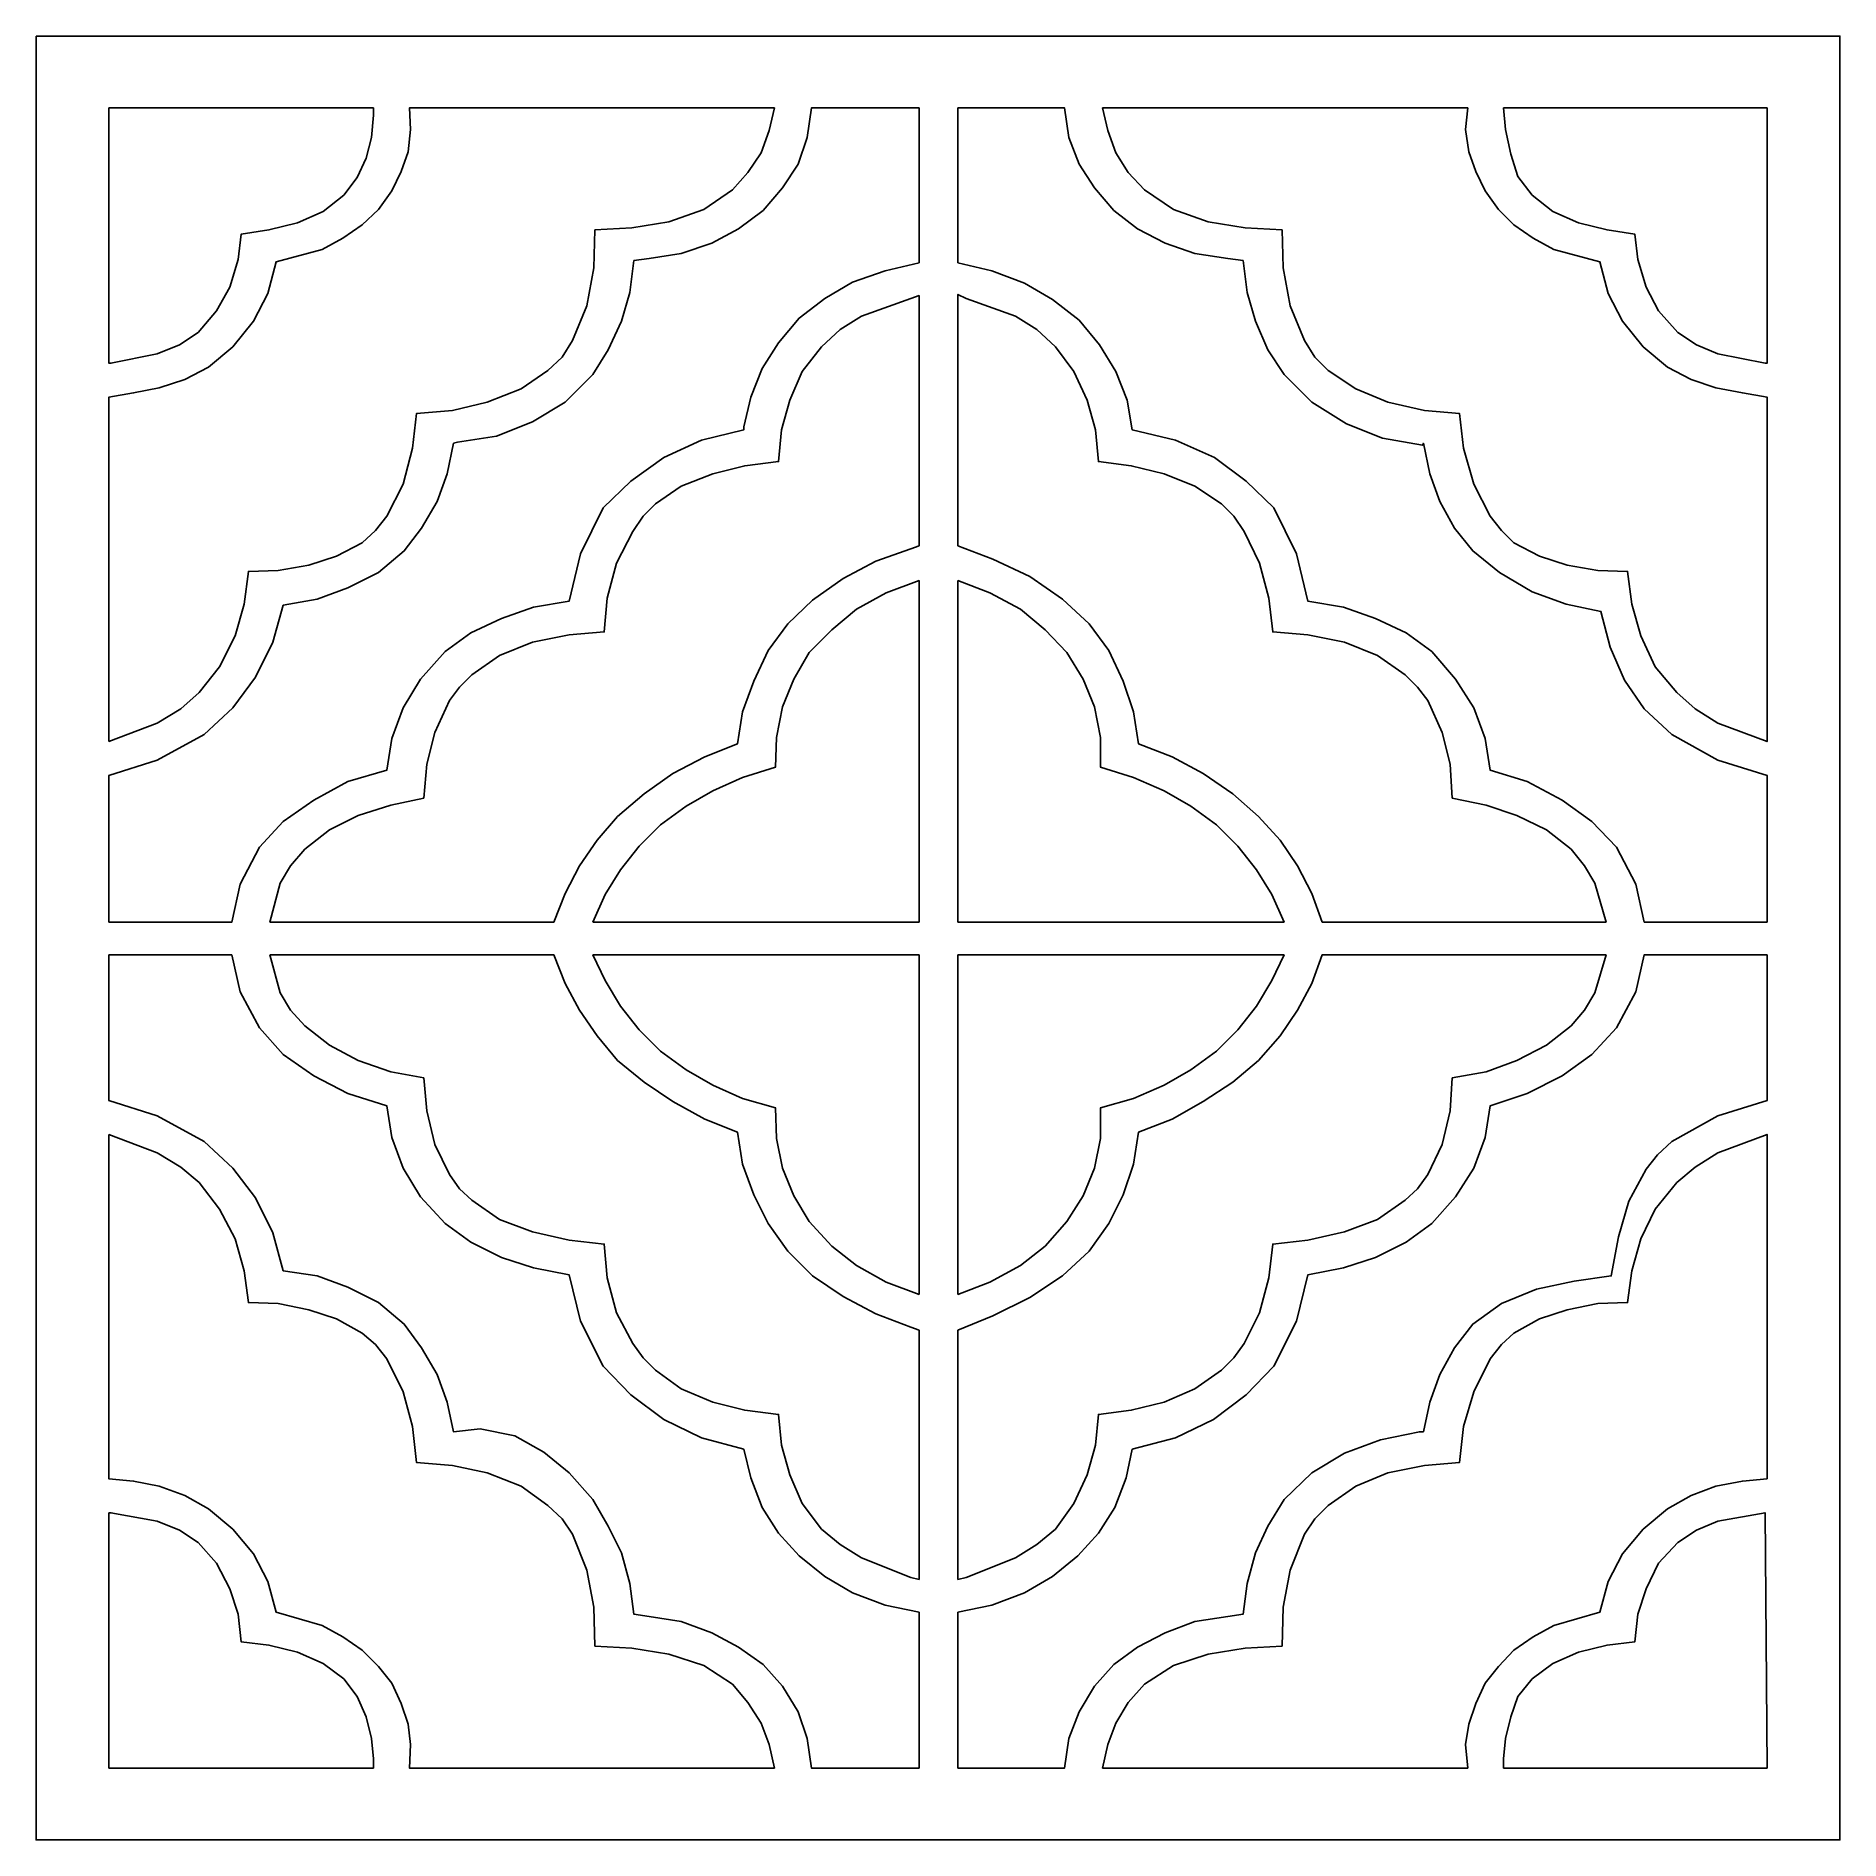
# Model space of a CAD drawing. Header units: centimetres. Extents: x -7.53 to -1.5, y 2.97 to 9.
import ezdxf

# ---------------------------------------------------------------- set-up
doc = ezdxf.new("R2010")
doc.units = ezdxf.units.CM
doc.header["$MEASUREMENT"] = 0
doc.layers.add('layer 1', color=7, linetype='Continuous')

msp = doc.modelspace()

# ---------------------------------------------------------------- linework, layer by layer
at = {"layer": 'layer 1', "color": 250}
for points, knots in [([(-7.52986, 9.00077), (-7.52986, 9.00077), (-1.49953, 9.00077), (-1.49953, 9.00077), (-1.49953, 9.00077), (-1.49953, 9.00077), (-1.49953, 2.97045), (-1.49953, 2.97045), (-1.49953, 2.97045), (-1.49953, 2.97045), (-7.52986, 2.97045), (-7.52986, 2.97045), (-7.52986, 2.97045), (-7.52986, 2.97045), (-7.52986, 9.00077), (-7.52986, 9.00077)], [0, 0, 0, 0, 0.2, 0.2, 0.2, 0.2, 0.4, 0.4, 0.4, 0.4, 0.6, 0.6, 0.6, 0.6, 1, 1, 1, 1]), ([(-6.13456, 7.63975), (-6.13456, 7.63975), (-6.12082, 7.64318), (-6.12082, 7.64318), (-6.12082, 7.64318), (-6.12082, 7.64318), (-5.99058, 7.66374), (-5.99058, 7.66374), (-5.99058, 7.66374), (-5.99058, 7.66374), (-5.87057, 7.71173), (-5.87057, 7.71173), (-5.87057, 7.71173), (-5.87057, 7.71173), (-5.76086, 7.7769), (-5.76086, 7.7769), (-5.76086, 7.7769), (-5.76086, 7.7769), (-5.66831, 7.86944), (-5.66831, 7.86944), (-5.66831, 7.86944), (-5.66831, 7.86944), (-5.61688, 7.95171), (-5.61688, 7.95171), (-5.61688, 7.95171), (-5.61688, 7.95171), (-5.5723, 8.0477), (-5.5723, 8.0477), (-5.5723, 8.0477), (-5.5723, 8.0477), (-5.54487, 8.14369), (-5.54487, 8.14369), (-5.54487, 8.14369), (-5.54487, 8.14369), (-5.53116, 8.24998), (-5.53116, 8.24998), (-5.53116, 8.24998), (-5.53116, 8.24998), (-5.47975, 8.25685), (-5.47975, 8.25685), (-5.47975, 8.25685), (-5.47975, 8.25685), (-5.37349, 8.27399), (-5.37349, 8.27399), (-5.37349, 8.27399), (-5.37349, 8.27399), (-5.27064, 8.30824), (-5.27064, 8.30824), (-5.27064, 8.30824), (-5.27064, 8.30824), (-5.18151, 8.35624), (-5.18151, 8.35624), (-5.18151, 8.35624), (-5.18151, 8.35624), (-5.0992, 8.41798), (-5.0992, 8.41798), (-5.0992, 8.41798), (-5.0992, 8.41798), (-5.03409, 8.4934), (-5.03409, 8.4934), (-5.03409, 8.4934), (-5.03409, 8.4934), (-4.98267, 8.57223), (-4.98267, 8.57223), (-4.98267, 8.57223), (-4.98267, 8.57223), (-4.95179, 8.66139), (-4.95179, 8.66139), (-4.95179, 8.66139), (-4.95179, 8.66139), (-4.93809, 8.7608), (-4.93809, 8.7608), (-4.93809, 8.7608), (-4.93809, 8.7608), (-4.57811, 8.7608), (-4.57811, 8.7608), (-4.57811, 8.7608), (-4.57811, 8.7608), (-4.57811, 8.24311), (-4.57811, 8.24311), (-4.57811, 8.24311), (-4.57811, 8.24311), (-4.69126, 8.2157), (-4.69126, 8.2157), (-4.69126, 8.2157), (-4.69126, 8.2157), (-4.80097, 8.178), (-4.80097, 8.178), (-4.80097, 8.178), (-4.80097, 8.178), (-4.89353, 8.12313), (-4.89353, 8.12313), (-4.89353, 8.12313), (-4.89353, 8.12313), (-4.97923, 8.058), (-4.97923, 8.058), (-4.97923, 8.058), (-4.97923, 8.058), (-5.04778, 7.97572), (-5.04778, 7.97572), (-5.04778, 7.97572), (-5.04778, 7.97572), (-5.10263, 7.89002), (-5.10263, 7.89002), (-5.10263, 7.89002), (-5.10263, 7.89002), (-5.14033, 7.79403), (-5.14033, 7.79403), (-5.14033, 7.79403), (-5.14033, 7.79403), (-5.16435, 7.6946), (-5.16435, 7.6946), (-5.16435, 7.6946), (-5.16435, 7.6946), (-5.16435, 7.68432), (-5.16435, 7.68432), (-5.16435, 7.68432), (-5.16435, 7.68432), (-5.30491, 7.65005), (-5.30491, 7.65005), (-5.30491, 7.65005), (-5.30491, 7.65005), (-5.43175, 7.59174), (-5.43175, 7.59174), (-5.43175, 7.59174), (-5.43175, 7.59174), (-5.54147, 7.51292), (-5.54147, 7.51292), (-5.54147, 7.51292), (-5.54147, 7.51292), (-5.63402, 7.42376), (-5.63402, 7.42376), (-5.63402, 7.42376), (-5.63402, 7.42376), (-5.70946, 7.26951), (-5.70946, 7.26951), (-5.70946, 7.26951), (-5.70946, 7.26951), (-5.74717, 7.11179), (-5.74717, 7.11179), (-5.74717, 7.11179), (-5.74717, 7.11179), (-5.86714, 7.09122), (-5.86714, 7.09122), (-5.86714, 7.09122), (-5.86714, 7.09122), (-5.97343, 7.05351), (-5.97343, 7.05351), (-5.97343, 7.05351), (-5.97343, 7.05351), (-6.07628, 7.00551), (-6.07628, 7.00551), (-6.07628, 7.00551), (-6.07628, 7.00551), (-6.16199, 6.9438), (-6.16199, 6.9438), (-6.16199, 6.9438), (-6.16199, 6.9438), (-6.24424, 6.85124), (-6.24424, 6.85124), (-6.24424, 6.85124), (-6.24424, 6.85124), (-6.30254, 6.75524), (-6.30254, 6.75524), (-6.30254, 6.75524), (-6.30254, 6.75524), (-6.34025, 6.65243), (-6.34025, 6.65243), (-6.34025, 6.65243), (-6.34025, 6.65243), (-6.3574, 6.54614), (-6.3574, 6.54614), (-6.3574, 6.54614), (-6.3574, 6.54614), (-6.48765, 6.50843), (-6.48765, 6.50843), (-6.48765, 6.50843), (-6.48765, 6.50843), (-6.60079, 6.44671), (-6.60079, 6.44671), (-6.60079, 6.44671), (-6.60079, 6.44671), (-6.70366, 6.3747), (-6.70366, 6.3747), (-6.70366, 6.3747), (-6.70366, 6.3747), (-6.7825, 6.28901), (-6.7825, 6.28901), (-6.7825, 6.28901), (-6.7825, 6.28901), (-6.84764, 6.16561), (-6.84764, 6.16561), (-6.84764, 6.16561), (-6.84764, 6.16561), (-6.87506, 6.03874), (-6.87506, 6.03874), (-6.87506, 6.03874), (-6.87506, 6.03874), (-7.28647, 6.03874), (-7.28647, 6.03874), (-7.28647, 6.03874), (-7.28647, 6.03874), (-7.28647, 6.529), (-7.28647, 6.529), (-7.28647, 6.529), (-7.28647, 6.529), (-7.12532, 6.58042), (-7.12532, 6.58042), (-7.12532, 6.58042), (-7.12532, 6.58042), (-6.9676, 6.66611), (-6.9676, 6.66611), (-6.9676, 6.66611), (-6.9676, 6.66611), (-6.87162, 6.75524), (-6.87162, 6.75524), (-6.87162, 6.75524), (-6.87162, 6.75524), (-6.79621, 6.8581), (-6.79621, 6.8581), (-6.79621, 6.8581), (-6.79621, 6.8581), (-6.73793, 6.97467), (-6.73793, 6.97467), (-6.73793, 6.97467), (-6.73793, 6.97467), (-6.70366, 7.09807), (-6.70366, 7.09807), (-6.70366, 7.09807), (-6.70366, 7.09807), (-6.59051, 7.11865), (-6.59051, 7.11865), (-6.59051, 7.11865), (-6.59051, 7.11865), (-6.48765, 7.15637), (-6.48765, 7.15637), (-6.48765, 7.15637), (-6.48765, 7.15637), (-6.38481, 7.20778), (-6.38481, 7.20778), (-6.38481, 7.20778), (-6.38481, 7.20778), (-6.2991, 7.27977), (-6.2991, 7.27977), (-6.2991, 7.27977), (-6.2991, 7.27977), (-6.24082, 7.3552), (-6.24082, 7.3552), (-6.24082, 7.3552), (-6.24082, 7.3552), (-6.18941, 7.44435), (-6.18941, 7.44435), (-6.18941, 7.44435), (-6.18941, 7.44435), (-6.15511, 7.53691), (-6.15511, 7.53691), (-6.15511, 7.53691), (-6.15511, 7.53691), (-6.13456, 7.63975), (-6.13456, 7.63975)], [0, 0, 0, 0, 0.0151515, 0.0151515, 0.0151515, 0.0151515, 0.030303, 0.030303, 0.030303, 0.030303, 0.0454545, 0.0454545, 0.0454545, 0.0454545, 0.0606061, 0.0606061, 0.0606061, 0.0606061, 0.0757576, 0.0757576, 0.0757576, 0.0757576, 0.0909091, 0.0909091, 0.0909091, 0.0909091, 0.1060606, 0.1060606, 0.1060606, 0.1060606, 0.1212121, 0.1212121, 0.1212121, 0.1212121, 0.1363636, 0.1363636, 0.1363636, 0.1363636, 0.1515152, 0.1515152, 0.1515152, 0.1515152, 0.1666667, 0.1666667, 0.1666667, 0.1666667, 0.1818182, 0.1818182, 0.1818182, 0.1818182, 0.1969697, 0.1969697, 0.1969697, 0.1969697, 0.2121212, 0.2121212, 0.2121212, 0.2121212, 0.2272727, 0.2272727, 0.2272727, 0.2272727, 0.2424242, 0.2424242, 0.2424242, 0.2424242, 0.2575758, 0.2575758, 0.2575758, 0.2575758, 0.2727273, 0.2727273, 0.2727273, 0.2727273, 0.2878788, 0.2878788, 0.2878788, 0.2878788, 0.3030303, 0.3030303, 0.3030303, 0.3030303, 0.3181818, 0.3181818, 0.3181818, 0.3181818, 0.3333333, 0.3333333, 0.3333333, 0.3333333, 0.3484848, 0.3484848, 0.3484848, 0.3484848, 0.3636364, 0.3636364, 0.3636364, 0.3636364, 0.3787879, 0.3787879, 0.3787879, 0.3787879, 0.3939394, 0.3939394, 0.3939394, 0.3939394, 0.4090909, 0.4090909, 0.4090909, 0.4090909, 0.4242424, 0.4242424, 0.4242424, 0.4242424, 0.4393939, 0.4393939, 0.4393939, 0.4393939, 0.4545455, 0.4545455, 0.4545455, 0.4545455, 0.469697, 0.469697, 0.469697, 0.469697, 0.4848485, 0.4848485, 0.4848485, 0.4848485, 0.5, 0.5, 0.5, 0.5, 0.5151515, 0.5151515, 0.5151515, 0.5151515, 0.530303, 0.530303, 0.530303, 0.530303, 0.5454545, 0.5454545, 0.5454545, 0.5454545, 0.5606061, 0.5606061, 0.5606061, 0.5606061, 0.5757576, 0.5757576, 0.5757576, 0.5757576, 0.5909091, 0.5909091, 0.5909091, 0.5909091, 0.6060606, 0.6060606, 0.6060606, 0.6060606, 0.6212121, 0.6212121, 0.6212121, 0.6212121, 0.6363636, 0.6363636, 0.6363636, 0.6363636, 0.6515152, 0.6515152, 0.6515152, 0.6515152, 0.6666667, 0.6666667, 0.6666667, 0.6666667, 0.6818182, 0.6818182, 0.6818182, 0.6818182, 0.6969697, 0.6969697, 0.6969697, 0.6969697, 0.7121212, 0.7121212, 0.7121212, 0.7121212, 0.7272727, 0.7272727, 0.7272727, 0.7272727, 0.7424242, 0.7424242, 0.7424242, 0.7424242, 0.7575758, 0.7575758, 0.7575758, 0.7575758, 0.7727273, 0.7727273, 0.7727273, 0.7727273, 0.7878788, 0.7878788, 0.7878788, 0.7878788, 0.8030303, 0.8030303, 0.8030303, 0.8030303, 0.8181818, 0.8181818, 0.8181818, 0.8181818, 0.8333333, 0.8333333, 0.8333333, 0.8333333, 0.8484848, 0.8484848, 0.8484848, 0.8484848, 0.8636364, 0.8636364, 0.8636364, 0.8636364, 0.8787879, 0.8787879, 0.8787879, 0.8787879, 0.8939394, 0.8939394, 0.8939394, 0.8939394, 0.9090909, 0.9090909, 0.9090909, 0.9090909, 0.9242424, 0.9242424, 0.9242424, 0.9242424, 0.9393939, 0.9393939, 0.9393939, 0.9393939, 0.9545455, 0.9545455, 0.9545455, 0.9545455, 0.969697, 0.969697, 0.969697, 0.969697, 1, 1, 1, 1]), ([(-6.40196, 8.73679), (-6.40196, 8.73679), (-6.40196, 8.7608), (-6.40196, 8.7608), (-6.40196, 8.7608), (-6.40196, 8.7608), (-7.28647, 8.7608), (-7.28647, 8.7608), (-7.28647, 8.7608), (-7.28647, 8.7608), (-7.28647, 7.90714), (-7.28647, 7.90714), (-7.28647, 7.90714), (-7.28647, 7.90714), (-7.27961, 7.90714), (-7.27961, 7.90714), (-7.27961, 7.90714), (-7.27961, 7.90714), (-7.12532, 7.93802), (-7.12532, 7.93802), (-7.12532, 7.93802), (-7.12532, 7.93802), (-7.0499, 7.96887), (-7.0499, 7.96887), (-7.0499, 7.96887), (-7.0499, 7.96887), (-6.9882, 8.01), (-6.9882, 8.01), (-6.9882, 8.01), (-6.9882, 8.01), (-6.92648, 8.08201), (-6.92648, 8.08201), (-6.92648, 8.08201), (-6.92648, 8.08201), (-6.88192, 8.16085), (-6.88192, 8.16085), (-6.88192, 8.16085), (-6.88192, 8.16085), (-6.8545, 8.25341), (-6.8545, 8.25341), (-6.8545, 8.25341), (-6.8545, 8.25341), (-6.84421, 8.3391), (-6.84421, 8.3391), (-6.84421, 8.3391), (-6.84421, 8.3391), (-6.75165, 8.35284), (-6.75165, 8.35284), (-6.75165, 8.35284), (-6.75165, 8.35284), (-6.65566, 8.37684), (-6.65566, 8.37684), (-6.65566, 8.37684), (-6.65566, 8.37684), (-6.56995, 8.41455), (-6.56995, 8.41455), (-6.56995, 8.41455), (-6.56995, 8.41455), (-6.50137, 8.46941), (-6.50137, 8.46941), (-6.50137, 8.46941), (-6.50137, 8.46941), (-6.4568, 8.52766), (-6.4568, 8.52766), (-6.4568, 8.52766), (-6.4568, 8.52766), (-6.42597, 8.59282), (-6.42597, 8.59282), (-6.42597, 8.59282), (-6.42597, 8.59282), (-6.40881, 8.66139), (-6.40881, 8.66139), (-6.40881, 8.66139), (-6.40881, 8.66139), (-6.40196, 8.73679), (-6.40196, 8.73679)], [0, 0, 0, 0, 0.05, 0.05, 0.05, 0.05, 0.1, 0.1, 0.1, 0.1, 0.15, 0.15, 0.15, 0.15, 0.2, 0.2, 0.2, 0.2, 0.25, 0.25, 0.25, 0.25, 0.3, 0.3, 0.3, 0.3, 0.35, 0.35, 0.35, 0.35, 0.4, 0.4, 0.4, 0.4, 0.45, 0.45, 0.45, 0.45, 0.5, 0.5, 0.5, 0.5, 0.55, 0.55, 0.55, 0.55, 0.6, 0.6, 0.6, 0.6, 0.65, 0.65, 0.65, 0.65, 0.7, 0.7, 0.7, 0.7, 0.75, 0.75, 0.75, 0.75, 0.8, 0.8, 0.8, 0.8, 0.85, 0.85, 0.85, 0.85, 0.9, 0.9, 0.9, 0.9, 1, 1, 1, 1]), ([(-7.28647, 6.64213), (-7.28647, 6.64213), (-7.28647, 7.79403), (-7.28647, 7.79403), (-7.28647, 7.79403), (-7.28647, 7.79403), (-7.20416, 7.80773), (-7.20416, 7.80773), (-7.20416, 7.80773), (-7.20416, 7.80773), (-7.11846, 7.82487), (-7.11846, 7.82487), (-7.11846, 7.82487), (-7.11846, 7.82487), (-7.03276, 7.8523), (-7.03276, 7.8523), (-7.03276, 7.8523), (-7.03276, 7.8523), (-6.95392, 7.89346), (-6.95392, 7.89346), (-6.95392, 7.89346), (-6.95392, 7.89346), (-6.87162, 7.96201), (-6.87162, 7.96201), (-6.87162, 7.96201), (-6.87162, 7.96201), (-6.80309, 8.0477), (-6.80309, 8.0477), (-6.80309, 8.0477), (-6.80309, 8.0477), (-6.75508, 8.14027), (-6.75508, 8.14027), (-6.75508, 8.14027), (-6.75508, 8.14027), (-6.72762, 8.24655), (-6.72762, 8.24655), (-6.72762, 8.24655), (-6.72762, 8.24655), (-6.57337, 8.28768), (-6.57337, 8.28768), (-6.57337, 8.28768), (-6.57337, 8.28768), (-6.5048, 8.32542), (-6.5048, 8.32542), (-6.5048, 8.32542), (-6.5048, 8.32542), (-6.43965, 8.36998), (-6.43965, 8.36998), (-6.43965, 8.36998), (-6.43965, 8.36998), (-6.38481, 8.42141), (-6.38481, 8.42141), (-6.38481, 8.42141), (-6.38481, 8.42141), (-6.34025, 8.4831), (-6.34025, 8.4831), (-6.34025, 8.4831), (-6.34025, 8.4831), (-6.3094, 8.54823), (-6.3094, 8.54823), (-6.3094, 8.54823), (-6.3094, 8.54823), (-6.2854, 8.61339), (-6.2854, 8.61339), (-6.2854, 8.61339), (-6.2854, 8.61339), (-6.27855, 8.68881), (-6.27855, 8.68881), (-6.27855, 8.68881), (-6.27855, 8.68881), (-6.28198, 8.7608), (-6.28198, 8.7608), (-6.28198, 8.7608), (-6.28198, 8.7608), (-5.06151, 8.7608), (-5.06151, 8.7608), (-5.06151, 8.7608), (-5.06151, 8.7608), (-5.07866, 8.68538), (-5.07866, 8.68538), (-5.07866, 8.68538), (-5.07866, 8.68538), (-5.10607, 8.60997), (-5.10607, 8.60997), (-5.10607, 8.60997), (-5.10607, 8.60997), (-5.15064, 8.54483), (-5.15064, 8.54483), (-5.15064, 8.54483), (-5.15064, 8.54483), (-5.20207, 8.48653), (-5.20207, 8.48653), (-5.20207, 8.48653), (-5.20207, 8.48653), (-5.29805, 8.42141), (-5.29805, 8.42141), (-5.29805, 8.42141), (-5.29805, 8.42141), (-5.41463, 8.38024), (-5.41463, 8.38024), (-5.41463, 8.38024), (-5.41463, 8.38024), (-5.53803, 8.35969), (-5.53803, 8.35969), (-5.53803, 8.35969), (-5.53803, 8.35969), (-5.66145, 8.35284), (-5.66145, 8.35284), (-5.66145, 8.35284), (-5.66145, 8.35284), (-5.66487, 8.226), (-5.66487, 8.226), (-5.66487, 8.226), (-5.66487, 8.226), (-5.68888, 8.09912), (-5.68888, 8.09912), (-5.68888, 8.09912), (-5.68888, 8.09912), (-5.73687, 7.98259), (-5.73687, 7.98259), (-5.73687, 7.98259), (-5.73687, 7.98259), (-5.77115, 7.92772), (-5.77115, 7.92772), (-5.77115, 7.92772), (-5.77115, 7.92772), (-5.81913, 7.88317), (-5.81913, 7.88317), (-5.81913, 7.88317), (-5.81913, 7.88317), (-5.90827, 7.82144), (-5.90827, 7.82144), (-5.90827, 7.82144), (-5.90827, 7.82144), (-6.02143, 7.7769), (-6.02143, 7.7769), (-6.02143, 7.7769), (-6.02143, 7.7769), (-6.138, 7.74947), (-6.138, 7.74947), (-6.138, 7.74947), (-6.138, 7.74947), (-6.25798, 7.73919), (-6.25798, 7.73919), (-6.25798, 7.73919), (-6.25798, 7.73919), (-6.2717, 7.6226), (-6.2717, 7.6226), (-6.2717, 7.6226), (-6.2717, 7.6226), (-6.30254, 7.50263), (-6.30254, 7.50263), (-6.30254, 7.50263), (-6.30254, 7.50263), (-6.3574, 7.39636), (-6.3574, 7.39636), (-6.3574, 7.39636), (-6.3574, 7.39636), (-6.39509, 7.34835), (-6.39509, 7.34835), (-6.39509, 7.34835), (-6.39509, 7.34835), (-6.43965, 7.3072), (-6.43965, 7.3072), (-6.43965, 7.3072), (-6.43965, 7.3072), (-6.52537, 7.26264), (-6.52537, 7.26264), (-6.52537, 7.26264), (-6.52537, 7.26264), (-6.61795, 7.23177), (-6.61795, 7.23177), (-6.61795, 7.23177), (-6.61795, 7.23177), (-6.72077, 7.21464), (-6.72077, 7.21464), (-6.72077, 7.21464), (-6.72077, 7.21464), (-6.82018, 7.21121), (-6.82018, 7.21121), (-6.82018, 7.21121), (-6.82018, 7.21121), (-6.83393, 7.1015), (-6.83393, 7.1015), (-6.83393, 7.1015), (-6.83393, 7.1015), (-6.86476, 6.99522), (-6.86476, 6.99522), (-6.86476, 6.99522), (-6.86476, 6.99522), (-6.91618, 6.8924), (-6.91618, 6.8924), (-6.91618, 6.8924), (-6.91618, 6.8924), (-6.98476, 6.80667), (-6.98476, 6.80667), (-6.98476, 6.80667), (-6.98476, 6.80667), (-7.04648, 6.75182), (-7.04648, 6.75182), (-7.04648, 6.75182), (-7.04648, 6.75182), (-7.12532, 6.70383), (-7.12532, 6.70383), (-7.12532, 6.70383), (-7.12532, 6.70383), (-7.28647, 6.64213), (-7.28647, 6.64213)], [0, 0, 0, 0, 0.0188679, 0.0188679, 0.0188679, 0.0188679, 0.0377358, 0.0377358, 0.0377358, 0.0377358, 0.0566038, 0.0566038, 0.0566038, 0.0566038, 0.0754717, 0.0754717, 0.0754717, 0.0754717, 0.0943396, 0.0943396, 0.0943396, 0.0943396, 0.1132075, 0.1132075, 0.1132075, 0.1132075, 0.1320755, 0.1320755, 0.1320755, 0.1320755, 0.1509434, 0.1509434, 0.1509434, 0.1509434, 0.1698113, 0.1698113, 0.1698113, 0.1698113, 0.1886792, 0.1886792, 0.1886792, 0.1886792, 0.2075472, 0.2075472, 0.2075472, 0.2075472, 0.2264151, 0.2264151, 0.2264151, 0.2264151, 0.245283, 0.245283, 0.245283, 0.245283, 0.2641509, 0.2641509, 0.2641509, 0.2641509, 0.2830189, 0.2830189, 0.2830189, 0.2830189, 0.3018868, 0.3018868, 0.3018868, 0.3018868, 0.3207547, 0.3207547, 0.3207547, 0.3207547, 0.3396226, 0.3396226, 0.3396226, 0.3396226, 0.3584906, 0.3584906, 0.3584906, 0.3584906, 0.3773585, 0.3773585, 0.3773585, 0.3773585, 0.3962264, 0.3962264, 0.3962264, 0.3962264, 0.4150943, 0.4150943, 0.4150943, 0.4150943, 0.4339623, 0.4339623, 0.4339623, 0.4339623, 0.4528302, 0.4528302, 0.4528302, 0.4528302, 0.4716981, 0.4716981, 0.4716981, 0.4716981, 0.490566, 0.490566, 0.490566, 0.490566, 0.509434, 0.509434, 0.509434, 0.509434, 0.5283019, 0.5283019, 0.5283019, 0.5283019, 0.5471698, 0.5471698, 0.5471698, 0.5471698, 0.5660377, 0.5660377, 0.5660377, 0.5660377, 0.5849057, 0.5849057, 0.5849057, 0.5849057, 0.6037736, 0.6037736, 0.6037736, 0.6037736, 0.6226415, 0.6226415, 0.6226415, 0.6226415, 0.6415094, 0.6415094, 0.6415094, 0.6415094, 0.6603774, 0.6603774, 0.6603774, 0.6603774, 0.6792453, 0.6792453, 0.6792453, 0.6792453, 0.6981132, 0.6981132, 0.6981132, 0.6981132, 0.7169811, 0.7169811, 0.7169811, 0.7169811, 0.7358491, 0.7358491, 0.7358491, 0.7358491, 0.754717, 0.754717, 0.754717, 0.754717, 0.7735849, 0.7735849, 0.7735849, 0.7735849, 0.7924528, 0.7924528, 0.7924528, 0.7924528, 0.8113208, 0.8113208, 0.8113208, 0.8113208, 0.8301887, 0.8301887, 0.8301887, 0.8301887, 0.8490566, 0.8490566, 0.8490566, 0.8490566, 0.8679245, 0.8679245, 0.8679245, 0.8679245, 0.8867925, 0.8867925, 0.8867925, 0.8867925, 0.9056604, 0.9056604, 0.9056604, 0.9056604, 0.9245283, 0.9245283, 0.9245283, 0.9245283, 0.9433962, 0.9433962, 0.9433962, 0.9433962, 0.9622642, 0.9622642, 0.9622642, 0.9622642, 1, 1, 1, 1]), ([(-2.15433, 6.03874), (-2.15433, 6.03874), (-2.18176, 6.16561), (-2.18176, 6.16561), (-2.18176, 6.16561), (-2.18176, 6.16561), (-2.24689, 6.28901), (-2.24689, 6.28901), (-2.24689, 6.28901), (-2.24689, 6.28901), (-2.32917, 6.3747), (-2.32917, 6.3747), (-2.32917, 6.3747), (-2.32917, 6.3747), (-2.4286, 6.44671), (-2.4286, 6.44671), (-2.4286, 6.44671), (-2.4286, 6.44671), (-2.54517, 6.50843), (-2.54517, 6.50843), (-2.54517, 6.50843), (-2.54517, 6.50843), (-2.66858, 6.54614), (-2.66858, 6.54614), (-2.66858, 6.54614), (-2.66858, 6.54614), (-2.68573, 6.65243), (-2.68573, 6.65243), (-2.68573, 6.65243), (-2.68573, 6.65243), (-2.72341, 6.75524), (-2.72341, 6.75524), (-2.72341, 6.75524), (-2.72341, 6.75524), (-2.78515, 6.85124), (-2.78515, 6.85124), (-2.78515, 6.85124), (-2.78515, 6.85124), (-2.86398, 6.9438), (-2.86398, 6.9438), (-2.86398, 6.9438), (-2.86398, 6.9438), (-2.94968, 7.00551), (-2.94968, 7.00551), (-2.94968, 7.00551), (-2.94968, 7.00551), (-3.05254, 7.05351), (-3.05254, 7.05351), (-3.05254, 7.05351), (-3.05254, 7.05351), (-3.15882, 7.09122), (-3.15882, 7.09122), (-3.15882, 7.09122), (-3.15882, 7.09122), (-3.27878, 7.11179), (-3.27878, 7.11179), (-3.27878, 7.11179), (-3.27878, 7.11179), (-3.31652, 7.26951), (-3.31652, 7.26951), (-3.31652, 7.26951), (-3.31652, 7.26951), (-3.39193, 7.42376), (-3.39193, 7.42376), (-3.39193, 7.42376), (-3.39193, 7.42376), (-3.48452, 7.51292), (-3.48452, 7.51292), (-3.48452, 7.51292), (-3.48452, 7.51292), (-3.59077, 7.59174), (-3.59077, 7.59174), (-3.59077, 7.59174), (-3.59077, 7.59174), (-3.72105, 7.65005), (-3.72105, 7.65005), (-3.72105, 7.65005), (-3.72105, 7.65005), (-3.86504, 7.68432), (-3.86504, 7.68432), (-3.86504, 7.68432), (-3.86504, 7.68432), (-3.88219, 7.78373), (-3.88219, 7.78373), (-3.88219, 7.78373), (-3.88219, 7.78373), (-3.91988, 7.87973), (-3.91988, 7.87973), (-3.91988, 7.87973), (-3.91988, 7.87973), (-3.97475, 7.96887), (-3.97475, 7.96887), (-3.97475, 7.96887), (-3.97475, 7.96887), (-4.04329, 8.05112), (-4.04329, 8.05112), (-4.04329, 8.05112), (-4.04329, 8.05112), (-4.13244, 8.11971), (-4.13244, 8.11971), (-4.13244, 8.11971), (-4.13244, 8.11971), (-4.22502, 8.17457), (-4.22502, 8.17457), (-4.22502, 8.17457), (-4.22502, 8.17457), (-4.3347, 8.2157), (-4.3347, 8.2157), (-4.3347, 8.2157), (-4.3347, 8.2157), (-4.44784, 8.24311), (-4.44784, 8.24311), (-4.44784, 8.24311), (-4.44784, 8.24311), (-4.44784, 8.7608), (-4.44784, 8.7608), (-4.44784, 8.7608), (-4.44784, 8.7608), (-4.0913, 8.7608), (-4.0913, 8.7608), (-4.0913, 8.7608), (-4.0913, 8.7608), (-4.07761, 8.66139), (-4.07761, 8.66139), (-4.07761, 8.66139), (-4.07761, 8.66139), (-4.04329, 8.57223), (-4.04329, 8.57223), (-4.04329, 8.57223), (-4.04329, 8.57223), (-3.99188, 8.4934), (-3.99188, 8.4934), (-3.99188, 8.4934), (-3.99188, 8.4934), (-3.92676, 8.41798), (-3.92676, 8.41798), (-3.92676, 8.41798), (-3.92676, 8.41798), (-3.84788, 8.35624), (-3.84788, 8.35624), (-3.84788, 8.35624), (-3.84788, 8.35624), (-3.75531, 8.30824), (-3.75531, 8.30824), (-3.75531, 8.30824), (-3.75531, 8.30824), (-3.6559, 8.27399), (-3.6559, 8.27399), (-3.6559, 8.27399), (-3.6559, 8.27399), (-3.54622, 8.25685), (-3.54622, 8.25685), (-3.54622, 8.25685), (-3.54622, 8.25685), (-3.4948, 8.24998), (-3.4948, 8.24998), (-3.4948, 8.24998), (-3.4948, 8.24998), (-3.48108, 8.14369), (-3.48108, 8.14369), (-3.48108, 8.14369), (-3.48108, 8.14369), (-3.45366, 8.0477), (-3.45366, 8.0477), (-3.45366, 8.0477), (-3.45366, 8.0477), (-3.41251, 7.95171), (-3.41251, 7.95171), (-3.41251, 7.95171), (-3.41251, 7.95171), (-3.35767, 7.86944), (-3.35767, 7.86944), (-3.35767, 7.86944), (-3.35767, 7.86944), (-3.26511, 7.7769), (-3.26511, 7.7769), (-3.26511, 7.7769), (-3.26511, 7.7769), (-3.14855, 7.7049), (-3.14855, 7.7049), (-3.14855, 7.7049), (-3.14855, 7.7049), (-3.02855, 7.65691), (-3.02855, 7.65691), (-3.02855, 7.65691), (-3.02855, 7.65691), (-2.89483, 7.63291), (-2.89483, 7.63291), (-2.89483, 7.63291), (-2.89483, 7.63291), (-2.8914, 7.63975), (-2.8914, 7.63975), (-2.8914, 7.63975), (-2.8914, 7.63975), (-2.87085, 7.53691), (-2.87085, 7.53691), (-2.87085, 7.53691), (-2.87085, 7.53691), (-2.83657, 7.44435), (-2.83657, 7.44435), (-2.83657, 7.44435), (-2.83657, 7.44435), (-2.78857, 7.3552), (-2.78857, 7.3552), (-2.78857, 7.3552), (-2.78857, 7.3552), (-2.72685, 7.27977), (-2.72685, 7.27977), (-2.72685, 7.27977), (-2.72685, 7.27977), (-2.63773, 7.20778), (-2.63773, 7.20778), (-2.63773, 7.20778), (-2.63773, 7.20778), (-2.52802, 7.14263), (-2.52802, 7.14263), (-2.52802, 7.14263), (-2.52802, 7.14263), (-2.41486, 7.1015), (-2.41486, 7.1015), (-2.41486, 7.1015), (-2.41486, 7.1015), (-2.29832, 7.07753), (-2.29832, 7.07753), (-2.29832, 7.07753), (-2.29832, 7.07753), (-2.26746, 6.95751), (-2.26746, 6.95751), (-2.26746, 6.95751), (-2.26746, 6.95751), (-2.21947, 6.84781), (-2.21947, 6.84781), (-2.21947, 6.84781), (-2.21947, 6.84781), (-2.15433, 6.75182), (-2.15433, 6.75182), (-2.15433, 6.75182), (-2.15433, 6.75182), (-2.06179, 6.66611), (-2.06179, 6.66611), (-2.06179, 6.66611), (-2.06179, 6.66611), (-1.90748, 6.58042), (-1.90748, 6.58042), (-1.90748, 6.58042), (-1.90748, 6.58042), (-1.74292, 6.529), (-1.74292, 6.529), (-1.74292, 6.529), (-1.74292, 6.529), (-1.74292, 6.03874), (-1.74292, 6.03874), (-1.74292, 6.03874), (-1.74292, 6.03874), (-2.15433, 6.03874), (-2.15433, 6.03874)], [0, 0, 0, 0, 0.0153846, 0.0153846, 0.0153846, 0.0153846, 0.0307692, 0.0307692, 0.0307692, 0.0307692, 0.0461538, 0.0461538, 0.0461538, 0.0461538, 0.0615385, 0.0615385, 0.0615385, 0.0615385, 0.0769231, 0.0769231, 0.0769231, 0.0769231, 0.0923077, 0.0923077, 0.0923077, 0.0923077, 0.1076923, 0.1076923, 0.1076923, 0.1076923, 0.1230769, 0.1230769, 0.1230769, 0.1230769, 0.1384615, 0.1384615, 0.1384615, 0.1384615, 0.1538462, 0.1538462, 0.1538462, 0.1538462, 0.1692308, 0.1692308, 0.1692308, 0.1692308, 0.1846154, 0.1846154, 0.1846154, 0.1846154, 0.2, 0.2, 0.2, 0.2, 0.2153846, 0.2153846, 0.2153846, 0.2153846, 0.2307692, 0.2307692, 0.2307692, 0.2307692, 0.2461538, 0.2461538, 0.2461538, 0.2461538, 0.2615385, 0.2615385, 0.2615385, 0.2615385, 0.2769231, 0.2769231, 0.2769231, 0.2769231, 0.2923077, 0.2923077, 0.2923077, 0.2923077, 0.3076923, 0.3076923, 0.3076923, 0.3076923, 0.3230769, 0.3230769, 0.3230769, 0.3230769, 0.3384615, 0.3384615, 0.3384615, 0.3384615, 0.3538462, 0.3538462, 0.3538462, 0.3538462, 0.3692308, 0.3692308, 0.3692308, 0.3692308, 0.3846154, 0.3846154, 0.3846154, 0.3846154, 0.4, 0.4, 0.4, 0.4, 0.4153846, 0.4153846, 0.4153846, 0.4153846, 0.4307692, 0.4307692, 0.4307692, 0.4307692, 0.4461538, 0.4461538, 0.4461538, 0.4461538, 0.4615385, 0.4615385, 0.4615385, 0.4615385, 0.4769231, 0.4769231, 0.4769231, 0.4769231, 0.4923077, 0.4923077, 0.4923077, 0.4923077, 0.5076923, 0.5076923, 0.5076923, 0.5076923, 0.5230769, 0.5230769, 0.5230769, 0.5230769, 0.5384615, 0.5384615, 0.5384615, 0.5384615, 0.5538462, 0.5538462, 0.5538462, 0.5538462, 0.5692308, 0.5692308, 0.5692308, 0.5692308, 0.5846154, 0.5846154, 0.5846154, 0.5846154, 0.6, 0.6, 0.6, 0.6, 0.6153846, 0.6153846, 0.6153846, 0.6153846, 0.6307692, 0.6307692, 0.6307692, 0.6307692, 0.6461538, 0.6461538, 0.6461538, 0.6461538, 0.6615385, 0.6615385, 0.6615385, 0.6615385, 0.6769231, 0.6769231, 0.6769231, 0.6769231, 0.6923077, 0.6923077, 0.6923077, 0.6923077, 0.7076923, 0.7076923, 0.7076923, 0.7076923, 0.7230769, 0.7230769, 0.7230769, 0.7230769, 0.7384615, 0.7384615, 0.7384615, 0.7384615, 0.7538462, 0.7538462, 0.7538462, 0.7538462, 0.7692308, 0.7692308, 0.7692308, 0.7692308, 0.7846154, 0.7846154, 0.7846154, 0.7846154, 0.8, 0.8, 0.8, 0.8, 0.8153846, 0.8153846, 0.8153846, 0.8153846, 0.8307692, 0.8307692, 0.8307692, 0.8307692, 0.8461538, 0.8461538, 0.8461538, 0.8461538, 0.8615385, 0.8615385, 0.8615385, 0.8615385, 0.8769231, 0.8769231, 0.8769231, 0.8769231, 0.8923077, 0.8923077, 0.8923077, 0.8923077, 0.9076923, 0.9076923, 0.9076923, 0.9076923, 0.9230769, 0.9230769, 0.9230769, 0.9230769, 0.9384615, 0.9384615, 0.9384615, 0.9384615, 0.9538462, 0.9538462, 0.9538462, 0.9538462, 0.9692308, 0.9692308, 0.9692308, 0.9692308, 1, 1, 1, 1]), ([(-1.74292, 7.79403), (-1.74292, 7.79403), (-1.82523, 7.80773), (-1.82523, 7.80773), (-1.82523, 7.80773), (-1.82523, 7.80773), (-1.91436, 7.82487), (-1.91436, 7.82487), (-1.91436, 7.82487), (-1.91436, 7.82487), (-1.99663, 7.8523), (-1.99663, 7.8523), (-1.99663, 7.8523), (-1.99663, 7.8523), (-2.07547, 7.89346), (-2.07547, 7.89346), (-2.07547, 7.89346), (-2.07547, 7.89346), (-2.15777, 7.96201), (-2.15777, 7.96201), (-2.15777, 7.96201), (-2.15777, 7.96201), (-2.22631, 8.0477), (-2.22631, 8.0477), (-2.22631, 8.0477), (-2.22631, 8.0477), (-2.27431, 8.14027), (-2.27431, 8.14027), (-2.27431, 8.14027), (-2.27431, 8.14027), (-2.30177, 8.24655), (-2.30177, 8.24655), (-2.30177, 8.24655), (-2.30177, 8.24655), (-2.45602, 8.28768), (-2.45602, 8.28768), (-2.45602, 8.28768), (-2.45602, 8.28768), (-2.52459, 8.32542), (-2.52459, 8.32542), (-2.52459, 8.32542), (-2.52459, 8.32542), (-2.58974, 8.36998), (-2.58974, 8.36998), (-2.58974, 8.36998), (-2.58974, 8.36998), (-2.64115, 8.42141), (-2.64115, 8.42141), (-2.64115, 8.42141), (-2.64115, 8.42141), (-2.68573, 8.4831), (-2.68573, 8.4831), (-2.68573, 8.4831), (-2.68573, 8.4831), (-2.71658, 8.54823), (-2.71658, 8.54823), (-2.71658, 8.54823), (-2.71658, 8.54823), (-2.74057, 8.61339), (-2.74057, 8.61339), (-2.74057, 8.61339), (-2.74057, 8.61339), (-2.75084, 8.68881), (-2.75084, 8.68881), (-2.75084, 8.68881), (-2.75084, 8.68881), (-2.74399, 8.7608), (-2.74399, 8.7608), (-2.74399, 8.7608), (-2.74399, 8.7608), (-3.96445, 8.7608), (-3.96445, 8.7608), (-3.96445, 8.7608), (-3.96445, 8.7608), (-3.94732, 8.68538), (-3.94732, 8.68538), (-3.94732, 8.68538), (-3.94732, 8.68538), (-3.91988, 8.60997), (-3.91988, 8.60997), (-3.91988, 8.60997), (-3.91988, 8.60997), (-3.87875, 8.54483), (-3.87875, 8.54483), (-3.87875, 8.54483), (-3.87875, 8.54483), (-3.82389, 8.48653), (-3.82389, 8.48653), (-3.82389, 8.48653), (-3.82389, 8.48653), (-3.7279, 8.42141), (-3.7279, 8.42141), (-3.7279, 8.42141), (-3.7279, 8.42141), (-3.61134, 8.38024), (-3.61134, 8.38024), (-3.61134, 8.38024), (-3.61134, 8.38024), (-3.48792, 8.35969), (-3.48792, 8.35969), (-3.48792, 8.35969), (-3.48792, 8.35969), (-3.36452, 8.35284), (-3.36452, 8.35284), (-3.36452, 8.35284), (-3.36452, 8.35284), (-3.3611, 8.226), (-3.3611, 8.226), (-3.3611, 8.226), (-3.3611, 8.226), (-3.33709, 8.09912), (-3.33709, 8.09912), (-3.33709, 8.09912), (-3.33709, 8.09912), (-3.28909, 7.98259), (-3.28909, 7.98259), (-3.28909, 7.98259), (-3.28909, 7.98259), (-3.25481, 7.92772), (-3.25481, 7.92772), (-3.25481, 7.92772), (-3.25481, 7.92772), (-3.21026, 7.88317), (-3.21026, 7.88317), (-3.21026, 7.88317), (-3.21026, 7.88317), (-3.1177, 7.82144), (-3.1177, 7.82144), (-3.1177, 7.82144), (-3.1177, 7.82144), (-3.0114, 7.7769), (-3.0114, 7.7769), (-3.0114, 7.7769), (-3.0114, 7.7769), (-2.88798, 7.74947), (-2.88798, 7.74947), (-2.88798, 7.74947), (-2.88798, 7.74947), (-2.77141, 7.73919), (-2.77141, 7.73919), (-2.77141, 7.73919), (-2.77141, 7.73919), (-2.75769, 7.6226), (-2.75769, 7.6226), (-2.75769, 7.6226), (-2.75769, 7.6226), (-2.72341, 7.50263), (-2.72341, 7.50263), (-2.72341, 7.50263), (-2.72341, 7.50263), (-2.66858, 7.39636), (-2.66858, 7.39636), (-2.66858, 7.39636), (-2.66858, 7.39636), (-2.63086, 7.34835), (-2.63086, 7.34835), (-2.63086, 7.34835), (-2.63086, 7.34835), (-2.58974, 7.3072), (-2.58974, 7.3072), (-2.58974, 7.3072), (-2.58974, 7.3072), (-2.50402, 7.26264), (-2.50402, 7.26264), (-2.50402, 7.26264), (-2.50402, 7.26264), (-2.41144, 7.23177), (-2.41144, 7.23177), (-2.41144, 7.23177), (-2.41144, 7.23177), (-2.30862, 7.21464), (-2.30862, 7.21464), (-2.30862, 7.21464), (-2.30862, 7.21464), (-2.20921, 7.21121), (-2.20921, 7.21121), (-2.20921, 7.21121), (-2.20921, 7.21121), (-2.19546, 7.1015), (-2.19546, 7.1015), (-2.19546, 7.1015), (-2.19546, 7.1015), (-2.16463, 6.99522), (-2.16463, 6.99522), (-2.16463, 6.99522), (-2.16463, 6.99522), (-2.11663, 6.8924), (-2.11663, 6.8924), (-2.11663, 6.8924), (-2.11663, 6.8924), (-2.04463, 6.80667), (-2.04463, 6.80667), (-2.04463, 6.80667), (-2.04463, 6.80667), (-1.98291, 6.75182), (-1.98291, 6.75182), (-1.98291, 6.75182), (-1.98291, 6.75182), (-1.90748, 6.70383), (-1.90748, 6.70383), (-1.90748, 6.70383), (-1.90748, 6.70383), (-1.74292, 6.64213), (-1.74292, 6.64213), (-1.74292, 6.64213), (-1.74292, 6.64213), (-1.74292, 7.79403), (-1.74292, 7.79403), (-1.74292, 7.79403), (-1.74292, 7.79403), (-1.74292, 6.64213), (-1.74292, 6.64213), (-1.74292, 6.64213), (-1.74292, 6.64213), (-1.74292, 7.79403), (-1.74292, 7.79403)], [0, 0, 0, 0, 0.0181818, 0.0181818, 0.0181818, 0.0181818, 0.0363636, 0.0363636, 0.0363636, 0.0363636, 0.0545455, 0.0545455, 0.0545455, 0.0545455, 0.0727273, 0.0727273, 0.0727273, 0.0727273, 0.0909091, 0.0909091, 0.0909091, 0.0909091, 0.1090909, 0.1090909, 0.1090909, 0.1090909, 0.1272727, 0.1272727, 0.1272727, 0.1272727, 0.1454545, 0.1454545, 0.1454545, 0.1454545, 0.1636364, 0.1636364, 0.1636364, 0.1636364, 0.1818182, 0.1818182, 0.1818182, 0.1818182, 0.2, 0.2, 0.2, 0.2, 0.2181818, 0.2181818, 0.2181818, 0.2181818, 0.2363636, 0.2363636, 0.2363636, 0.2363636, 0.2545455, 0.2545455, 0.2545455, 0.2545455, 0.2727273, 0.2727273, 0.2727273, 0.2727273, 0.2909091, 0.2909091, 0.2909091, 0.2909091, 0.3090909, 0.3090909, 0.3090909, 0.3090909, 0.3272727, 0.3272727, 0.3272727, 0.3272727, 0.3454545, 0.3454545, 0.3454545, 0.3454545, 0.3636364, 0.3636364, 0.3636364, 0.3636364, 0.3818182, 0.3818182, 0.3818182, 0.3818182, 0.4, 0.4, 0.4, 0.4, 0.4181818, 0.4181818, 0.4181818, 0.4181818, 0.4363636, 0.4363636, 0.4363636, 0.4363636, 0.4545455, 0.4545455, 0.4545455, 0.4545455, 0.4727273, 0.4727273, 0.4727273, 0.4727273, 0.4909091, 0.4909091, 0.4909091, 0.4909091, 0.5090909, 0.5090909, 0.5090909, 0.5090909, 0.5272727, 0.5272727, 0.5272727, 0.5272727, 0.5454545, 0.5454545, 0.5454545, 0.5454545, 0.5636364, 0.5636364, 0.5636364, 0.5636364, 0.5818182, 0.5818182, 0.5818182, 0.5818182, 0.6, 0.6, 0.6, 0.6, 0.6181818, 0.6181818, 0.6181818, 0.6181818, 0.6363636, 0.6363636, 0.6363636, 0.6363636, 0.6545455, 0.6545455, 0.6545455, 0.6545455, 0.6727273, 0.6727273, 0.6727273, 0.6727273, 0.6909091, 0.6909091, 0.6909091, 0.6909091, 0.7090909, 0.7090909, 0.7090909, 0.7090909, 0.7272727, 0.7272727, 0.7272727, 0.7272727, 0.7454545, 0.7454545, 0.7454545, 0.7454545, 0.7636364, 0.7636364, 0.7636364, 0.7636364, 0.7818182, 0.7818182, 0.7818182, 0.7818182, 0.8, 0.8, 0.8, 0.8, 0.8181818, 0.8181818, 0.8181818, 0.8181818, 0.8363636, 0.8363636, 0.8363636, 0.8363636, 0.8545455, 0.8545455, 0.8545455, 0.8545455, 0.8727273, 0.8727273, 0.8727273, 0.8727273, 0.8909091, 0.8909091, 0.8909091, 0.8909091, 0.9090909, 0.9090909, 0.9090909, 0.9090909, 0.9272727, 0.9272727, 0.9272727, 0.9272727, 0.9454545, 0.9454545, 0.9454545, 0.9454545, 0.9636364, 0.9636364, 0.9636364, 0.9636364, 1, 1, 1, 1]), ([(-1.74977, 7.90714), (-1.74977, 7.90714), (-1.90748, 7.93802), (-1.90748, 7.93802), (-1.90748, 7.93802), (-1.90748, 7.93802), (-1.97949, 7.96887), (-1.97949, 7.96887), (-1.97949, 7.96887), (-1.97949, 7.96887), (-2.04119, 8.01), (-2.04119, 8.01), (-2.04119, 8.01), (-2.04119, 8.01), (-2.10634, 8.08201), (-2.10634, 8.08201), (-2.10634, 8.08201), (-2.10634, 8.08201), (-2.14747, 8.16085), (-2.14747, 8.16085), (-2.14747, 8.16085), (-2.14747, 8.16085), (-2.17489, 8.25341), (-2.17489, 8.25341), (-2.17489, 8.25341), (-2.17489, 8.25341), (-2.18518, 8.3391), (-2.18518, 8.3391), (-2.18518, 8.3391), (-2.18518, 8.3391), (-2.27774, 8.35284), (-2.27774, 8.35284), (-2.27774, 8.35284), (-2.27774, 8.35284), (-2.37374, 8.37684), (-2.37374, 8.37684), (-2.37374, 8.37684), (-2.37374, 8.37684), (-2.45944, 8.41455), (-2.45944, 8.41455), (-2.45944, 8.41455), (-2.45944, 8.41455), (-2.52802, 8.46941), (-2.52802, 8.46941), (-2.52802, 8.46941), (-2.52802, 8.46941), (-2.57602, 8.53109), (-2.57602, 8.53109), (-2.57602, 8.53109), (-2.57602, 8.53109), (-2.60001, 8.60653), (-2.60001, 8.60653), (-2.60001, 8.60653), (-2.60001, 8.60653), (-2.61713, 8.68881), (-2.61713, 8.68881), (-2.61713, 8.68881), (-2.61713, 8.68881), (-2.62402, 8.7608), (-2.62402, 8.7608), (-2.62402, 8.7608), (-2.62402, 8.7608), (-1.74292, 8.7608), (-1.74292, 8.7608), (-1.74292, 8.7608), (-1.74292, 8.7608), (-1.74292, 7.90714), (-1.74292, 7.90714), (-1.74292, 7.90714), (-1.74292, 7.90714), (-1.74977, 7.90714), (-1.74977, 7.90714)], [0, 0, 0, 0, 0.0526316, 0.0526316, 0.0526316, 0.0526316, 0.1052632, 0.1052632, 0.1052632, 0.1052632, 0.1578947, 0.1578947, 0.1578947, 0.1578947, 0.2105263, 0.2105263, 0.2105263, 0.2105263, 0.2631579, 0.2631579, 0.2631579, 0.2631579, 0.3157895, 0.3157895, 0.3157895, 0.3157895, 0.3684211, 0.3684211, 0.3684211, 0.3684211, 0.4210526, 0.4210526, 0.4210526, 0.4210526, 0.4736842, 0.4736842, 0.4736842, 0.4736842, 0.5263158, 0.5263158, 0.5263158, 0.5263158, 0.5789474, 0.5789474, 0.5789474, 0.5789474, 0.6315789, 0.6315789, 0.6315789, 0.6315789, 0.6842105, 0.6842105, 0.6842105, 0.6842105, 0.7368421, 0.7368421, 0.7368421, 0.7368421, 0.7894737, 0.7894737, 0.7894737, 0.7894737, 0.8421053, 0.8421053, 0.8421053, 0.8421053, 0.8947368, 0.8947368, 0.8947368, 0.8947368, 1, 1, 1, 1]), ([(-6.74821, 6.03874), (-6.74821, 6.03874), (-6.71393, 6.16904), (-6.71393, 6.16904), (-6.71393, 6.16904), (-6.71393, 6.16904), (-6.67963, 6.22729), (-6.67963, 6.22729), (-6.67963, 6.22729), (-6.67963, 6.22729), (-6.63163, 6.28213), (-6.63163, 6.28213), (-6.63163, 6.28213), (-6.63163, 6.28213), (-6.54938, 6.34729), (-6.54938, 6.34729), (-6.54938, 6.34729), (-6.54938, 6.34729), (-6.45337, 6.39528), (-6.45337, 6.39528), (-6.45337, 6.39528), (-6.45337, 6.39528), (-6.34366, 6.42957), (-6.34366, 6.42957), (-6.34366, 6.42957), (-6.34366, 6.42957), (-6.23399, 6.45358), (-6.23399, 6.45358), (-6.23399, 6.45358), (-6.23399, 6.45358), (-6.22369, 6.56668), (-6.22369, 6.56668), (-6.22369, 6.56668), (-6.22369, 6.56668), (-6.19625, 6.67299), (-6.19625, 6.67299), (-6.19625, 6.67299), (-6.19625, 6.67299), (-6.14825, 6.77925), (-6.14825, 6.77925), (-6.14825, 6.77925), (-6.14825, 6.77925), (-6.11399, 6.82382), (-6.11399, 6.82382), (-6.11399, 6.82382), (-6.11399, 6.82382), (-6.07284, 6.86496), (-6.07284, 6.86496), (-6.07284, 6.86496), (-6.07284, 6.86496), (-5.98028, 6.93011), (-5.98028, 6.93011), (-5.98028, 6.93011), (-5.98028, 6.93011), (-5.87057, 6.97467), (-5.87057, 6.97467), (-5.87057, 6.97467), (-5.87057, 6.97467), (-5.74717, 6.99865), (-5.74717, 6.99865), (-5.74717, 6.99865), (-5.74717, 6.99865), (-5.63058, 7.00894), (-5.63058, 7.00894), (-5.63058, 7.00894), (-5.63058, 7.00894), (-5.62031, 7.12209), (-5.62031, 7.12209), (-5.62031, 7.12209), (-5.62031, 7.12209), (-5.58947, 7.23862), (-5.58947, 7.23862), (-5.58947, 7.23862), (-5.58947, 7.23862), (-5.53459, 7.34493), (-5.53459, 7.34493), (-5.53459, 7.34493), (-5.53459, 7.34493), (-5.50032, 7.39636), (-5.50032, 7.39636), (-5.50032, 7.39636), (-5.50032, 7.39636), (-5.4592, 7.43748), (-5.4592, 7.43748), (-5.4592, 7.43748), (-5.4592, 7.43748), (-5.37349, 7.49576), (-5.37349, 7.49576), (-5.37349, 7.49576), (-5.37349, 7.49576), (-5.26721, 7.53691), (-5.26721, 7.53691), (-5.26721, 7.53691), (-5.26721, 7.53691), (-5.16093, 7.56433), (-5.16093, 7.56433), (-5.16093, 7.56433), (-5.16093, 7.56433), (-5.04778, 7.57803), (-5.04778, 7.57803), (-5.04778, 7.57803), (-5.04778, 7.57803), (-5.03751, 7.68432), (-5.03751, 7.68432), (-5.03751, 7.68432), (-5.03751, 7.68432), (-5.01008, 7.78373), (-5.01008, 7.78373), (-5.01008, 7.78373), (-5.01008, 7.78373), (-4.96895, 7.87973), (-4.96895, 7.87973), (-4.96895, 7.87973), (-4.96895, 7.87973), (-4.90379, 7.96201), (-4.90379, 7.96201), (-4.90379, 7.96201), (-4.90379, 7.96201), (-4.84211, 8.02027), (-4.84211, 8.02027), (-4.84211, 8.02027), (-4.84211, 8.02027), (-4.7701, 8.06486), (-4.7701, 8.06486), (-4.7701, 8.06486), (-4.7701, 8.06486), (-4.60556, 8.12313), (-4.60556, 8.12313), (-4.60556, 8.12313), (-4.60556, 8.12313), (-4.57811, 8.13343), (-4.57811, 8.13343), (-4.57811, 8.13343), (-4.57811, 8.13343), (-4.57811, 7.29693), (-4.57811, 7.29693), (-4.57811, 7.29693), (-4.57811, 7.29693), (-4.60556, 7.28662), (-4.60556, 7.28662), (-4.60556, 7.28662), (-4.60556, 7.28662), (-4.72211, 7.2455), (-4.72211, 7.2455), (-4.72211, 7.2455), (-4.72211, 7.2455), (-4.83182, 7.1872), (-4.83182, 7.1872), (-4.83182, 7.1872), (-4.83182, 7.1872), (-4.93467, 7.11522), (-4.93467, 7.11522), (-4.93467, 7.11522), (-4.93467, 7.11522), (-5.01695, 7.03639), (-5.01695, 7.03639), (-5.01695, 7.03639), (-5.01695, 7.03639), (-5.08207, 6.94722), (-5.08207, 6.94722), (-5.08207, 6.94722), (-5.08207, 6.94722), (-5.13009, 6.84441), (-5.13009, 6.84441), (-5.13009, 6.84441), (-5.13009, 6.84441), (-5.16778, 6.74156), (-5.16778, 6.74156), (-5.16778, 6.74156), (-5.16778, 6.74156), (-5.18492, 6.63526), (-5.18492, 6.63526), (-5.18492, 6.63526), (-5.18492, 6.63526), (-5.29462, 6.5907), (-5.29462, 6.5907), (-5.29462, 6.5907), (-5.29462, 6.5907), (-5.40089, 6.53586), (-5.40089, 6.53586), (-5.40089, 6.53586), (-5.40089, 6.53586), (-5.49689, 6.46728), (-5.49689, 6.46728), (-5.49689, 6.46728), (-5.49689, 6.46728), (-5.58602, 6.39187), (-5.58602, 6.39187), (-5.58602, 6.39187), (-5.58602, 6.39187), (-5.65461, 6.31303), (-5.65461, 6.31303), (-5.65461, 6.31303), (-5.65461, 6.31303), (-5.71287, 6.22729), (-5.71287, 6.22729), (-5.71287, 6.22729), (-5.71287, 6.22729), (-5.76086, 6.13472), (-5.76086, 6.13472), (-5.76086, 6.13472), (-5.76086, 6.13472), (-5.7986, 6.03874), (-5.7986, 6.03874), (-5.7986, 6.03874), (-5.7986, 6.03874), (-6.74821, 6.03874), (-6.74821, 6.03874), (-6.74821, 6.03874), (-6.74821, 6.03874), (-5.7986, 6.03874), (-5.7986, 6.03874), (-5.7986, 6.03874), (-5.7986, 6.03874), (-6.74821, 6.03874), (-6.74821, 6.03874)], [0, 0, 0, 0, 0.0181818, 0.0181818, 0.0181818, 0.0181818, 0.0363636, 0.0363636, 0.0363636, 0.0363636, 0.0545455, 0.0545455, 0.0545455, 0.0545455, 0.0727273, 0.0727273, 0.0727273, 0.0727273, 0.0909091, 0.0909091, 0.0909091, 0.0909091, 0.1090909, 0.1090909, 0.1090909, 0.1090909, 0.1272727, 0.1272727, 0.1272727, 0.1272727, 0.1454545, 0.1454545, 0.1454545, 0.1454545, 0.1636364, 0.1636364, 0.1636364, 0.1636364, 0.1818182, 0.1818182, 0.1818182, 0.1818182, 0.2, 0.2, 0.2, 0.2, 0.2181818, 0.2181818, 0.2181818, 0.2181818, 0.2363636, 0.2363636, 0.2363636, 0.2363636, 0.2545455, 0.2545455, 0.2545455, 0.2545455, 0.2727273, 0.2727273, 0.2727273, 0.2727273, 0.2909091, 0.2909091, 0.2909091, 0.2909091, 0.3090909, 0.3090909, 0.3090909, 0.3090909, 0.3272727, 0.3272727, 0.3272727, 0.3272727, 0.3454545, 0.3454545, 0.3454545, 0.3454545, 0.3636364, 0.3636364, 0.3636364, 0.3636364, 0.3818182, 0.3818182, 0.3818182, 0.3818182, 0.4, 0.4, 0.4, 0.4, 0.4181818, 0.4181818, 0.4181818, 0.4181818, 0.4363636, 0.4363636, 0.4363636, 0.4363636, 0.4545455, 0.4545455, 0.4545455, 0.4545455, 0.4727273, 0.4727273, 0.4727273, 0.4727273, 0.4909091, 0.4909091, 0.4909091, 0.4909091, 0.5090909, 0.5090909, 0.5090909, 0.5090909, 0.5272727, 0.5272727, 0.5272727, 0.5272727, 0.5454545, 0.5454545, 0.5454545, 0.5454545, 0.5636364, 0.5636364, 0.5636364, 0.5636364, 0.5818182, 0.5818182, 0.5818182, 0.5818182, 0.6, 0.6, 0.6, 0.6, 0.6181818, 0.6181818, 0.6181818, 0.6181818, 0.6363636, 0.6363636, 0.6363636, 0.6363636, 0.6545455, 0.6545455, 0.6545455, 0.6545455, 0.6727273, 0.6727273, 0.6727273, 0.6727273, 0.6909091, 0.6909091, 0.6909091, 0.6909091, 0.7090909, 0.7090909, 0.7090909, 0.7090909, 0.7272727, 0.7272727, 0.7272727, 0.7272727, 0.7454545, 0.7454545, 0.7454545, 0.7454545, 0.7636364, 0.7636364, 0.7636364, 0.7636364, 0.7818182, 0.7818182, 0.7818182, 0.7818182, 0.8, 0.8, 0.8, 0.8, 0.8181818, 0.8181818, 0.8181818, 0.8181818, 0.8363636, 0.8363636, 0.8363636, 0.8363636, 0.8545455, 0.8545455, 0.8545455, 0.8545455, 0.8727273, 0.8727273, 0.8727273, 0.8727273, 0.8909091, 0.8909091, 0.8909091, 0.8909091, 0.9090909, 0.9090909, 0.9090909, 0.9090909, 0.9272727, 0.9272727, 0.9272727, 0.9272727, 0.9454545, 0.9454545, 0.9454545, 0.9454545, 0.9636364, 0.9636364, 0.9636364, 0.9636364, 1, 1, 1, 1]), ([(-3.23079, 6.03874), (-3.23079, 6.03874), (-2.28118, 6.03874), (-2.28118, 6.03874), (-2.28118, 6.03874), (-2.28118, 6.03874), (-2.31889, 6.16904), (-2.31889, 6.16904), (-2.31889, 6.16904), (-2.31889, 6.16904), (-2.35319, 6.22729), (-2.35319, 6.22729), (-2.35319, 6.22729), (-2.35319, 6.22729), (-2.39775, 6.28213), (-2.39775, 6.28213), (-2.39775, 6.28213), (-2.39775, 6.28213), (-2.48003, 6.34729), (-2.48003, 6.34729), (-2.48003, 6.34729), (-2.48003, 6.34729), (-2.57944, 6.39528), (-2.57944, 6.39528), (-2.57944, 6.39528), (-2.57944, 6.39528), (-2.68229, 6.42957), (-2.68229, 6.42957), (-2.68229, 6.42957), (-2.68229, 6.42957), (-2.7954, 6.45358), (-2.7954, 6.45358), (-2.7954, 6.45358), (-2.7954, 6.45358), (-2.80226, 6.56668), (-2.80226, 6.56668), (-2.80226, 6.56668), (-2.80226, 6.56668), (-2.82972, 6.67299), (-2.82972, 6.67299), (-2.82972, 6.67299), (-2.82972, 6.67299), (-2.87771, 6.77925), (-2.87771, 6.77925), (-2.87771, 6.77925), (-2.87771, 6.77925), (-2.91198, 6.82382), (-2.91198, 6.82382), (-2.91198, 6.82382), (-2.91198, 6.82382), (-2.95311, 6.86496), (-2.95311, 6.86496), (-2.95311, 6.86496), (-2.95311, 6.86496), (-3.04568, 6.93011), (-3.04568, 6.93011), (-3.04568, 6.93011), (-3.04568, 6.93011), (-3.15538, 6.97467), (-3.15538, 6.97467), (-3.15538, 6.97467), (-3.15538, 6.97467), (-3.27878, 6.99865), (-3.27878, 6.99865), (-3.27878, 6.99865), (-3.27878, 6.99865), (-3.39537, 7.00894), (-3.39537, 7.00894), (-3.39537, 7.00894), (-3.39537, 7.00894), (-3.40908, 7.12209), (-3.40908, 7.12209), (-3.40908, 7.12209), (-3.40908, 7.12209), (-3.43992, 7.23862), (-3.43992, 7.23862), (-3.43992, 7.23862), (-3.43992, 7.23862), (-3.49136, 7.34493), (-3.49136, 7.34493), (-3.49136, 7.34493), (-3.49136, 7.34493), (-3.52563, 7.39636), (-3.52563, 7.39636), (-3.52563, 7.39636), (-3.52563, 7.39636), (-3.56676, 7.43748), (-3.56676, 7.43748), (-3.56676, 7.43748), (-3.56676, 7.43748), (-3.6559, 7.49576), (-3.6559, 7.49576), (-3.6559, 7.49576), (-3.6559, 7.49576), (-3.75875, 7.53691), (-3.75875, 7.53691), (-3.75875, 7.53691), (-3.75875, 7.53691), (-3.86846, 7.56433), (-3.86846, 7.56433), (-3.86846, 7.56433), (-3.86846, 7.56433), (-3.97818, 7.57803), (-3.97818, 7.57803), (-3.97818, 7.57803), (-3.97818, 7.57803), (-3.98846, 7.68432), (-3.98846, 7.68432), (-3.98846, 7.68432), (-3.98846, 7.68432), (-4.01588, 7.78373), (-4.01588, 7.78373), (-4.01588, 7.78373), (-4.01588, 7.78373), (-4.06046, 7.87973), (-4.06046, 7.87973), (-4.06046, 7.87973), (-4.06046, 7.87973), (-4.12217, 7.96201), (-4.12217, 7.96201), (-4.12217, 7.96201), (-4.12217, 7.96201), (-4.18384, 8.02027), (-4.18384, 8.02027), (-4.18384, 8.02027), (-4.18384, 8.02027), (-4.25586, 8.06486), (-4.25586, 8.06486), (-4.25586, 8.06486), (-4.25586, 8.06486), (-4.42041, 8.12313), (-4.42041, 8.12313), (-4.42041, 8.12313), (-4.42041, 8.12313), (-4.44784, 8.13686), (-4.44784, 8.13686), (-4.44784, 8.13686), (-4.44784, 8.13686), (-4.44784, 7.29693), (-4.44784, 7.29693), (-4.44784, 7.29693), (-4.44784, 7.29693), (-4.33126, 7.25236), (-4.33126, 7.25236), (-4.33126, 7.25236), (-4.33126, 7.25236), (-4.20786, 7.19405), (-4.20786, 7.19405), (-4.20786, 7.19405), (-4.20786, 7.19405), (-4.09816, 7.11865), (-4.09816, 7.11865), (-4.09816, 7.11865), (-4.09816, 7.11865), (-4.00903, 7.03639), (-4.00903, 7.03639), (-4.00903, 7.03639), (-4.00903, 7.03639), (-3.94387, 6.94722), (-3.94387, 6.94722), (-3.94387, 6.94722), (-3.94387, 6.94722), (-3.89588, 6.84441), (-3.89588, 6.84441), (-3.89588, 6.84441), (-3.89588, 6.84441), (-3.86161, 6.74156), (-3.86161, 6.74156), (-3.86161, 6.74156), (-3.86161, 6.74156), (-3.84448, 6.63526), (-3.84448, 6.63526), (-3.84448, 6.63526), (-3.84448, 6.63526), (-3.73134, 6.5907), (-3.73134, 6.5907), (-3.73134, 6.5907), (-3.73134, 6.5907), (-3.62849, 6.53586), (-3.62849, 6.53586), (-3.62849, 6.53586), (-3.62849, 6.53586), (-3.52907, 6.46728), (-3.52907, 6.46728), (-3.52907, 6.46728), (-3.52907, 6.46728), (-3.44337, 6.39187), (-3.44337, 6.39187), (-3.44337, 6.39187), (-3.44337, 6.39187), (-3.37135, 6.31303), (-3.37135, 6.31303), (-3.37135, 6.31303), (-3.37135, 6.31303), (-3.3131, 6.22729), (-3.3131, 6.22729), (-3.3131, 6.22729), (-3.3131, 6.22729), (-3.26511, 6.13472), (-3.26511, 6.13472), (-3.26511, 6.13472), (-3.26511, 6.13472), (-3.23079, 6.03874), (-3.23079, 6.03874)], [0, 0, 0, 0, 0.0192308, 0.0192308, 0.0192308, 0.0192308, 0.0384615, 0.0384615, 0.0384615, 0.0384615, 0.0576923, 0.0576923, 0.0576923, 0.0576923, 0.0769231, 0.0769231, 0.0769231, 0.0769231, 0.0961538, 0.0961538, 0.0961538, 0.0961538, 0.1153846, 0.1153846, 0.1153846, 0.1153846, 0.1346154, 0.1346154, 0.1346154, 0.1346154, 0.1538462, 0.1538462, 0.1538462, 0.1538462, 0.1730769, 0.1730769, 0.1730769, 0.1730769, 0.1923077, 0.1923077, 0.1923077, 0.1923077, 0.2115385, 0.2115385, 0.2115385, 0.2115385, 0.2307692, 0.2307692, 0.2307692, 0.2307692, 0.25, 0.25, 0.25, 0.25, 0.2692308, 0.2692308, 0.2692308, 0.2692308, 0.2884615, 0.2884615, 0.2884615, 0.2884615, 0.3076923, 0.3076923, 0.3076923, 0.3076923, 0.3269231, 0.3269231, 0.3269231, 0.3269231, 0.3461538, 0.3461538, 0.3461538, 0.3461538, 0.3653846, 0.3653846, 0.3653846, 0.3653846, 0.3846154, 0.3846154, 0.3846154, 0.3846154, 0.4038462, 0.4038462, 0.4038462, 0.4038462, 0.4230769, 0.4230769, 0.4230769, 0.4230769, 0.4423077, 0.4423077, 0.4423077, 0.4423077, 0.4615385, 0.4615385, 0.4615385, 0.4615385, 0.4807692, 0.4807692, 0.4807692, 0.4807692, 0.5, 0.5, 0.5, 0.5, 0.5192308, 0.5192308, 0.5192308, 0.5192308, 0.5384615, 0.5384615, 0.5384615, 0.5384615, 0.5576923, 0.5576923, 0.5576923, 0.5576923, 0.5769231, 0.5769231, 0.5769231, 0.5769231, 0.5961538, 0.5961538, 0.5961538, 0.5961538, 0.6153846, 0.6153846, 0.6153846, 0.6153846, 0.6346154, 0.6346154, 0.6346154, 0.6346154, 0.6538462, 0.6538462, 0.6538462, 0.6538462, 0.6730769, 0.6730769, 0.6730769, 0.6730769, 0.6923077, 0.6923077, 0.6923077, 0.6923077, 0.7115385, 0.7115385, 0.7115385, 0.7115385, 0.7307692, 0.7307692, 0.7307692, 0.7307692, 0.75, 0.75, 0.75, 0.75, 0.7692308, 0.7692308, 0.7692308, 0.7692308, 0.7884615, 0.7884615, 0.7884615, 0.7884615, 0.8076923, 0.8076923, 0.8076923, 0.8076923, 0.8269231, 0.8269231, 0.8269231, 0.8269231, 0.8461538, 0.8461538, 0.8461538, 0.8461538, 0.8653846, 0.8653846, 0.8653846, 0.8653846, 0.8846154, 0.8846154, 0.8846154, 0.8846154, 0.9038462, 0.9038462, 0.9038462, 0.9038462, 0.9230769, 0.9230769, 0.9230769, 0.9230769, 0.9423077, 0.9423077, 0.9423077, 0.9423077, 0.9615385, 0.9615385, 0.9615385, 0.9615385, 1, 1, 1, 1]), ([(-5.66831, 6.03874), (-5.66831, 6.03874), (-4.57811, 6.03874), (-4.57811, 6.03874), (-4.57811, 6.03874), (-4.57811, 6.03874), (-4.57811, 7.18037), (-4.57811, 7.18037), (-4.57811, 7.18037), (-4.57811, 7.18037), (-4.68781, 7.13922), (-4.68781, 7.13922), (-4.68781, 7.13922), (-4.68781, 7.13922), (-4.78725, 7.08438), (-4.78725, 7.08438), (-4.78725, 7.08438), (-4.78725, 7.08438), (-4.86953, 7.01579), (-4.86953, 7.01579), (-4.86953, 7.01579), (-4.86953, 7.01579), (-4.94495, 6.94039), (-4.94495, 6.94039), (-4.94495, 6.94039), (-4.94495, 6.94039), (-4.99637, 6.85124), (-4.99637, 6.85124), (-4.99637, 6.85124), (-4.99637, 6.85124), (-5.03409, 6.75867), (-5.03409, 6.75867), (-5.03409, 6.75867), (-5.03409, 6.75867), (-5.05464, 6.65583), (-5.05464, 6.65583), (-5.05464, 6.65583), (-5.05464, 6.65583), (-5.05808, 6.55643), (-5.05808, 6.55643), (-5.05808, 6.55643), (-5.05808, 6.55643), (-5.16778, 6.52212), (-5.16778, 6.52212), (-5.16778, 6.52212), (-5.16778, 6.52212), (-5.26721, 6.47756), (-5.26721, 6.47756), (-5.26721, 6.47756), (-5.26721, 6.47756), (-5.35633, 6.42612), (-5.35633, 6.42612), (-5.35633, 6.42612), (-5.35633, 6.42612), (-5.44204, 6.36445), (-5.44204, 6.36445), (-5.44204, 6.36445), (-5.44204, 6.36445), (-5.51405, 6.29245), (-5.51405, 6.29245), (-5.51405, 6.29245), (-5.51405, 6.29245), (-5.57573, 6.21361), (-5.57573, 6.21361), (-5.57573, 6.21361), (-5.57573, 6.21361), (-5.62716, 6.1313), (-5.62716, 6.1313), (-5.62716, 6.1313), (-5.62716, 6.1313), (-5.66831, 6.03874), (-5.66831, 6.03874)], [0, 0, 0, 0, 0.0526316, 0.0526316, 0.0526316, 0.0526316, 0.1052632, 0.1052632, 0.1052632, 0.1052632, 0.1578947, 0.1578947, 0.1578947, 0.1578947, 0.2105263, 0.2105263, 0.2105263, 0.2105263, 0.2631579, 0.2631579, 0.2631579, 0.2631579, 0.3157895, 0.3157895, 0.3157895, 0.3157895, 0.3684211, 0.3684211, 0.3684211, 0.3684211, 0.4210526, 0.4210526, 0.4210526, 0.4210526, 0.4736842, 0.4736842, 0.4736842, 0.4736842, 0.5263158, 0.5263158, 0.5263158, 0.5263158, 0.5789474, 0.5789474, 0.5789474, 0.5789474, 0.6315789, 0.6315789, 0.6315789, 0.6315789, 0.6842105, 0.6842105, 0.6842105, 0.6842105, 0.7368421, 0.7368421, 0.7368421, 0.7368421, 0.7894737, 0.7894737, 0.7894737, 0.7894737, 0.8421053, 0.8421053, 0.8421053, 0.8421053, 0.8947368, 0.8947368, 0.8947368, 0.8947368, 1, 1, 1, 1]), ([(-4.44784, 7.18037), (-4.44784, 7.18037), (-4.44784, 6.03874), (-4.44784, 6.03874), (-4.44784, 6.03874), (-4.44784, 6.03874), (-3.35767, 6.03874), (-3.35767, 6.03874), (-3.35767, 6.03874), (-3.35767, 6.03874), (-3.39881, 6.1313), (-3.39881, 6.1313), (-3.39881, 6.1313), (-3.39881, 6.1313), (-3.45022, 6.21361), (-3.45022, 6.21361), (-3.45022, 6.21361), (-3.45022, 6.21361), (-3.51192, 6.29245), (-3.51192, 6.29245), (-3.51192, 6.29245), (-3.51192, 6.29245), (-3.5839, 6.36445), (-3.5839, 6.36445), (-3.5839, 6.36445), (-3.5839, 6.36445), (-3.66961, 6.42612), (-3.66961, 6.42612), (-3.66961, 6.42612), (-3.66961, 6.42612), (-3.75875, 6.47756), (-3.75875, 6.47756), (-3.75875, 6.47756), (-3.75875, 6.47756), (-3.86161, 6.52212), (-3.86161, 6.52212), (-3.86161, 6.52212), (-3.86161, 6.52212), (-3.97131, 6.55643), (-3.97131, 6.55643), (-3.97131, 6.55643), (-3.97131, 6.55643), (-3.97131, 6.65583), (-3.97131, 6.65583), (-3.97131, 6.65583), (-3.97131, 6.65583), (-3.99188, 6.75867), (-3.99188, 6.75867), (-3.99188, 6.75867), (-3.99188, 6.75867), (-4.0296, 6.85124), (-4.0296, 6.85124), (-4.0296, 6.85124), (-4.0296, 6.85124), (-4.08444, 6.94039), (-4.08444, 6.94039), (-4.08444, 6.94039), (-4.08444, 6.94039), (-4.15644, 7.01579), (-4.15644, 7.01579), (-4.15644, 7.01579), (-4.15644, 7.01579), (-4.23871, 7.08438), (-4.23871, 7.08438), (-4.23871, 7.08438), (-4.23871, 7.08438), (-4.34158, 7.13922), (-4.34158, 7.13922), (-4.34158, 7.13922), (-4.34158, 7.13922), (-4.44784, 7.18037), (-4.44784, 7.18037)], [0, 0, 0, 0, 0.0526316, 0.0526316, 0.0526316, 0.0526316, 0.1052632, 0.1052632, 0.1052632, 0.1052632, 0.1578947, 0.1578947, 0.1578947, 0.1578947, 0.2105263, 0.2105263, 0.2105263, 0.2105263, 0.2631579, 0.2631579, 0.2631579, 0.2631579, 0.3157895, 0.3157895, 0.3157895, 0.3157895, 0.3684211, 0.3684211, 0.3684211, 0.3684211, 0.4210526, 0.4210526, 0.4210526, 0.4210526, 0.4736842, 0.4736842, 0.4736842, 0.4736842, 0.5263158, 0.5263158, 0.5263158, 0.5263158, 0.5789474, 0.5789474, 0.5789474, 0.5789474, 0.6315789, 0.6315789, 0.6315789, 0.6315789, 0.6842105, 0.6842105, 0.6842105, 0.6842105, 0.7368421, 0.7368421, 0.7368421, 0.7368421, 0.7894737, 0.7894737, 0.7894737, 0.7894737, 0.8421053, 0.8421053, 0.8421053, 0.8421053, 0.8947368, 0.8947368, 0.8947368, 0.8947368, 1, 1, 1, 1]), ([(-6.87506, 5.92906), (-6.87506, 5.92906), (-6.84764, 5.80561), (-6.84764, 5.80561), (-6.84764, 5.80561), (-6.84764, 5.80561), (-6.7825, 5.68564), (-6.7825, 5.68564), (-6.7825, 5.68564), (-6.7825, 5.68564), (-6.70366, 5.59652), (-6.70366, 5.59652), (-6.70366, 5.59652), (-6.70366, 5.59652), (-6.60079, 5.52451), (-6.60079, 5.52451), (-6.60079, 5.52451), (-6.60079, 5.52451), (-6.48765, 5.46622), (-6.48765, 5.46622), (-6.48765, 5.46622), (-6.48765, 5.46622), (-6.3574, 5.42508), (-6.3574, 5.42508), (-6.3574, 5.42508), (-6.3574, 5.42508), (-6.34025, 5.31879), (-6.34025, 5.31879), (-6.34025, 5.31879), (-6.34025, 5.31879), (-6.30254, 5.21598), (-6.30254, 5.21598), (-6.30254, 5.21598), (-6.30254, 5.21598), (-6.24424, 5.11998), (-6.24424, 5.11998), (-6.24424, 5.11998), (-6.24424, 5.11998), (-6.16199, 5.03083), (-6.16199, 5.03083), (-6.16199, 5.03083), (-6.16199, 5.03083), (-6.07628, 4.96914), (-6.07628, 4.96914), (-6.07628, 4.96914), (-6.07628, 4.96914), (-5.97343, 4.91771), (-5.97343, 4.91771), (-5.97343, 4.91771), (-5.97343, 4.91771), (-5.86714, 4.88343), (-5.86714, 4.88343), (-5.86714, 4.88343), (-5.86714, 4.88343), (-5.74717, 4.85943), (-5.74717, 4.85943), (-5.74717, 4.85943), (-5.74717, 4.85943), (-5.70946, 4.70515), (-5.70946, 4.70515), (-5.70946, 4.70515), (-5.70946, 4.70515), (-5.63402, 4.55429), (-5.63402, 4.55429), (-5.63402, 4.55429), (-5.63402, 4.55429), (-5.54147, 4.4583), (-5.54147, 4.4583), (-5.54147, 4.4583), (-5.54147, 4.4583), (-5.43175, 4.37604), (-5.43175, 4.37604), (-5.43175, 4.37604), (-5.43175, 4.37604), (-5.30491, 4.31431), (-5.30491, 4.31431), (-5.30491, 4.31431), (-5.30491, 4.31431), (-5.16435, 4.27662), (-5.16435, 4.27662), (-5.16435, 4.27662), (-5.16435, 4.27662), (-5.14033, 4.18062), (-5.14033, 4.18062), (-5.14033, 4.18062), (-5.14033, 4.18062), (-5.10263, 4.0812), (-5.10263, 4.0812), (-5.10263, 4.0812), (-5.10263, 4.0812), (-5.04778, 3.9955), (-5.04778, 3.9955), (-5.04778, 3.9955), (-5.04778, 3.9955), (-4.97923, 3.9201), (-4.97923, 3.9201), (-4.97923, 3.9201), (-4.97923, 3.9201), (-4.89353, 3.85151), (-4.89353, 3.85151), (-4.89353, 3.85151), (-4.89353, 3.85151), (-4.80097, 3.79665), (-4.80097, 3.79665), (-4.80097, 3.79665), (-4.80097, 3.79665), (-4.69126, 3.75552), (-4.69126, 3.75552), (-4.69126, 3.75552), (-4.69126, 3.75552), (-4.57811, 3.73154), (-4.57811, 3.73154), (-4.57811, 3.73154), (-4.57811, 3.73154), (-4.57811, 3.21042), (-4.57811, 3.21042), (-4.57811, 3.21042), (-4.57811, 3.21042), (-4.93809, 3.21042), (-4.93809, 3.21042), (-4.93809, 3.21042), (-4.93809, 3.21042), (-4.95179, 3.30983), (-4.95179, 3.30983), (-4.95179, 3.30983), (-4.95179, 3.30983), (-4.98267, 3.39899), (-4.98267, 3.39899), (-4.98267, 3.39899), (-4.98267, 3.39899), (-5.03409, 3.48469), (-5.03409, 3.48469), (-5.03409, 3.48469), (-5.03409, 3.48469), (-5.0992, 3.55667), (-5.0992, 3.55667), (-5.0992, 3.55667), (-5.0992, 3.55667), (-5.18151, 3.61498), (-5.18151, 3.61498), (-5.18151, 3.61498), (-5.18151, 3.61498), (-5.27064, 3.66298), (-5.27064, 3.66298), (-5.27064, 3.66298), (-5.27064, 3.66298), (-5.37349, 3.70066), (-5.37349, 3.70066), (-5.37349, 3.70066), (-5.37349, 3.70066), (-5.47975, 3.71781), (-5.47975, 3.71781), (-5.47975, 3.71781), (-5.47975, 3.71781), (-5.53116, 3.72467), (-5.53116, 3.72467), (-5.53116, 3.72467), (-5.53116, 3.72467), (-5.54487, 3.82753), (-5.54487, 3.82753), (-5.54487, 3.82753), (-5.54487, 3.82753), (-5.5723, 3.93036), (-5.5723, 3.93036), (-5.5723, 3.93036), (-5.5723, 3.93036), (-5.61688, 4.01951), (-5.61688, 4.01951), (-5.61688, 4.01951), (-5.61688, 4.01951), (-5.66831, 4.10865), (-5.66831, 4.10865), (-5.66831, 4.10865), (-5.66831, 4.10865), (-5.74717, 4.19777), (-5.74717, 4.19777), (-5.74717, 4.19777), (-5.74717, 4.19777), (-5.83286, 4.26632), (-5.83286, 4.26632), (-5.83286, 4.26632), (-5.83286, 4.26632), (-5.92885, 4.32117), (-5.92885, 4.32117), (-5.92885, 4.32117), (-5.92885, 4.32117), (-6.04543, 4.34519), (-6.04543, 4.34519), (-6.04543, 4.34519), (-6.04543, 4.34519), (-6.13456, 4.33489), (-6.13456, 4.33489), (-6.13456, 4.33489), (-6.13456, 4.33489), (-6.15511, 4.43431), (-6.15511, 4.43431), (-6.15511, 4.43431), (-6.15511, 4.43431), (-6.18941, 4.52687), (-6.18941, 4.52687), (-6.18941, 4.52687), (-6.18941, 4.52687), (-6.24082, 4.61602), (-6.24082, 4.61602), (-6.24082, 4.61602), (-6.24082, 4.61602), (-6.2991, 4.69486), (-6.2991, 4.69486), (-6.2991, 4.69486), (-6.2991, 4.69486), (-6.38481, 4.76686), (-6.38481, 4.76686), (-6.38481, 4.76686), (-6.38481, 4.76686), (-6.48765, 4.81828), (-6.48765, 4.81828), (-6.48765, 4.81828), (-6.48765, 4.81828), (-6.59051, 4.856), (-6.59051, 4.856), (-6.59051, 4.856), (-6.59051, 4.856), (-6.70366, 4.87315), (-6.70366, 4.87315), (-6.70366, 4.87315), (-6.70366, 4.87315), (-6.73793, 4.99998), (-6.73793, 4.99998), (-6.73793, 4.99998), (-6.73793, 4.99998), (-6.79621, 5.11656), (-6.79621, 5.11656), (-6.79621, 5.11656), (-6.79621, 5.11656), (-6.87162, 5.21598), (-6.87162, 5.21598), (-6.87162, 5.21598), (-6.87162, 5.21598), (-6.9676, 5.30511), (-6.9676, 5.30511), (-6.9676, 5.30511), (-6.9676, 5.30511), (-7.12532, 5.3908), (-7.12532, 5.3908), (-7.12532, 5.3908), (-7.12532, 5.3908), (-7.28647, 5.44222), (-7.28647, 5.44222), (-7.28647, 5.44222), (-7.28647, 5.44222), (-7.28647, 5.92906), (-7.28647, 5.92906), (-7.28647, 5.92906), (-7.28647, 5.92906), (-6.87506, 5.92906), (-6.87506, 5.92906)], [0, 0, 0, 0, 0.0153846, 0.0153846, 0.0153846, 0.0153846, 0.0307692, 0.0307692, 0.0307692, 0.0307692, 0.0461538, 0.0461538, 0.0461538, 0.0461538, 0.0615385, 0.0615385, 0.0615385, 0.0615385, 0.0769231, 0.0769231, 0.0769231, 0.0769231, 0.0923077, 0.0923077, 0.0923077, 0.0923077, 0.1076923, 0.1076923, 0.1076923, 0.1076923, 0.1230769, 0.1230769, 0.1230769, 0.1230769, 0.1384615, 0.1384615, 0.1384615, 0.1384615, 0.1538462, 0.1538462, 0.1538462, 0.1538462, 0.1692308, 0.1692308, 0.1692308, 0.1692308, 0.1846154, 0.1846154, 0.1846154, 0.1846154, 0.2, 0.2, 0.2, 0.2, 0.2153846, 0.2153846, 0.2153846, 0.2153846, 0.2307692, 0.2307692, 0.2307692, 0.2307692, 0.2461538, 0.2461538, 0.2461538, 0.2461538, 0.2615385, 0.2615385, 0.2615385, 0.2615385, 0.2769231, 0.2769231, 0.2769231, 0.2769231, 0.2923077, 0.2923077, 0.2923077, 0.2923077, 0.3076923, 0.3076923, 0.3076923, 0.3076923, 0.3230769, 0.3230769, 0.3230769, 0.3230769, 0.3384615, 0.3384615, 0.3384615, 0.3384615, 0.3538462, 0.3538462, 0.3538462, 0.3538462, 0.3692308, 0.3692308, 0.3692308, 0.3692308, 0.3846154, 0.3846154, 0.3846154, 0.3846154, 0.4, 0.4, 0.4, 0.4, 0.4153846, 0.4153846, 0.4153846, 0.4153846, 0.4307692, 0.4307692, 0.4307692, 0.4307692, 0.4461538, 0.4461538, 0.4461538, 0.4461538, 0.4615385, 0.4615385, 0.4615385, 0.4615385, 0.4769231, 0.4769231, 0.4769231, 0.4769231, 0.4923077, 0.4923077, 0.4923077, 0.4923077, 0.5076923, 0.5076923, 0.5076923, 0.5076923, 0.5230769, 0.5230769, 0.5230769, 0.5230769, 0.5384615, 0.5384615, 0.5384615, 0.5384615, 0.5538462, 0.5538462, 0.5538462, 0.5538462, 0.5692308, 0.5692308, 0.5692308, 0.5692308, 0.5846154, 0.5846154, 0.5846154, 0.5846154, 0.6, 0.6, 0.6, 0.6, 0.6153846, 0.6153846, 0.6153846, 0.6153846, 0.6307692, 0.6307692, 0.6307692, 0.6307692, 0.6461538, 0.6461538, 0.6461538, 0.6461538, 0.6615385, 0.6615385, 0.6615385, 0.6615385, 0.6769231, 0.6769231, 0.6769231, 0.6769231, 0.6923077, 0.6923077, 0.6923077, 0.6923077, 0.7076923, 0.7076923, 0.7076923, 0.7076923, 0.7230769, 0.7230769, 0.7230769, 0.7230769, 0.7384615, 0.7384615, 0.7384615, 0.7384615, 0.7538462, 0.7538462, 0.7538462, 0.7538462, 0.7692308, 0.7692308, 0.7692308, 0.7692308, 0.7846154, 0.7846154, 0.7846154, 0.7846154, 0.8, 0.8, 0.8, 0.8, 0.8153846, 0.8153846, 0.8153846, 0.8153846, 0.8307692, 0.8307692, 0.8307692, 0.8307692, 0.8461538, 0.8461538, 0.8461538, 0.8461538, 0.8615385, 0.8615385, 0.8615385, 0.8615385, 0.8769231, 0.8769231, 0.8769231, 0.8769231, 0.8923077, 0.8923077, 0.8923077, 0.8923077, 0.9076923, 0.9076923, 0.9076923, 0.9076923, 0.9230769, 0.9230769, 0.9230769, 0.9230769, 0.9384615, 0.9384615, 0.9384615, 0.9384615, 0.9538462, 0.9538462, 0.9538462, 0.9538462, 0.9692308, 0.9692308, 0.9692308, 0.9692308, 1, 1, 1, 1]), ([(-6.74821, 5.92906), (-6.74821, 5.92906), (-5.7986, 5.92906), (-5.7986, 5.92906), (-5.7986, 5.92906), (-5.7986, 5.92906), (-5.76086, 5.83306), (-5.76086, 5.83306), (-5.76086, 5.83306), (-5.76086, 5.83306), (-5.71287, 5.74393), (-5.71287, 5.74393), (-5.71287, 5.74393), (-5.71287, 5.74393), (-5.65461, 5.65819), (-5.65461, 5.65819), (-5.65461, 5.65819), (-5.65461, 5.65819), (-5.58602, 5.57594), (-5.58602, 5.57594), (-5.58602, 5.57594), (-5.58602, 5.57594), (-5.49689, 5.50394), (-5.49689, 5.50394), (-5.49689, 5.50394), (-5.49689, 5.50394), (-5.40089, 5.4388), (-5.40089, 5.4388), (-5.40089, 5.4388), (-5.40089, 5.4388), (-5.29462, 5.38052), (-5.29462, 5.38052), (-5.29462, 5.38052), (-5.29462, 5.38052), (-5.18492, 5.33596), (-5.18492, 5.33596), (-5.18492, 5.33596), (-5.18492, 5.33596), (-5.16778, 5.22967), (-5.16778, 5.22967), (-5.16778, 5.22967), (-5.16778, 5.22967), (-5.13009, 5.12682), (-5.13009, 5.12682), (-5.13009, 5.12682), (-5.13009, 5.12682), (-5.08207, 5.03083), (-5.08207, 5.03083), (-5.08207, 5.03083), (-5.08207, 5.03083), (-5.01695, 4.93826), (-5.01695, 4.93826), (-5.01695, 4.93826), (-5.01695, 4.93826), (-4.93467, 4.856), (-4.93467, 4.856), (-4.93467, 4.856), (-4.93467, 4.856), (-4.83182, 4.78743), (-4.83182, 4.78743), (-4.83182, 4.78743), (-4.83182, 4.78743), (-4.72211, 4.72916), (-4.72211, 4.72916), (-4.72211, 4.72916), (-4.72211, 4.72916), (-4.60556, 4.6846), (-4.60556, 4.6846), (-4.60556, 4.6846), (-4.60556, 4.6846), (-4.57811, 4.67429), (-4.57811, 4.67429), (-4.57811, 4.67429), (-4.57811, 4.67429), (-4.57811, 3.84122), (-4.57811, 3.84122), (-4.57811, 3.84122), (-4.57811, 3.84122), (-4.60556, 3.84809), (-4.60556, 3.84809), (-4.60556, 3.84809), (-4.60556, 3.84809), (-4.7701, 3.91323), (-4.7701, 3.91323), (-4.7701, 3.91323), (-4.7701, 3.91323), (-4.84211, 3.9578), (-4.84211, 3.9578), (-4.84211, 3.9578), (-4.84211, 3.9578), (-4.90379, 4.00921), (-4.90379, 4.00921), (-4.90379, 4.00921), (-4.90379, 4.00921), (-4.96895, 4.09493), (-4.96895, 4.09493), (-4.96895, 4.09493), (-4.96895, 4.09493), (-5.01008, 4.1909), (-5.01008, 4.1909), (-5.01008, 4.1909), (-5.01008, 4.1909), (-5.03751, 4.29033), (-5.03751, 4.29033), (-5.03751, 4.29033), (-5.03751, 4.29033), (-5.04778, 4.39319), (-5.04778, 4.39319), (-5.04778, 4.39319), (-5.04778, 4.39319), (-5.16093, 4.40689), (-5.16093, 4.40689), (-5.16093, 4.40689), (-5.16093, 4.40689), (-5.26721, 4.43431), (-5.26721, 4.43431), (-5.26721, 4.43431), (-5.26721, 4.43431), (-5.37349, 4.47888), (-5.37349, 4.47888), (-5.37349, 4.47888), (-5.37349, 4.47888), (-5.4592, 4.54061), (-5.4592, 4.54061), (-5.4592, 4.54061), (-5.4592, 4.54061), (-5.50032, 4.58173), (-5.50032, 4.58173), (-5.50032, 4.58173), (-5.50032, 4.58173), (-5.53459, 4.62973), (-5.53459, 4.62973), (-5.53459, 4.62973), (-5.53459, 4.62973), (-5.58947, 4.7326), (-5.58947, 4.7326), (-5.58947, 4.7326), (-5.58947, 4.7326), (-5.62031, 4.84913), (-5.62031, 4.84913), (-5.62031, 4.84913), (-5.62031, 4.84913), (-5.63058, 4.96228), (-5.63058, 4.96228), (-5.63058, 4.96228), (-5.63058, 4.96228), (-5.74717, 4.976), (-5.74717, 4.976), (-5.74717, 4.976), (-5.74717, 4.976), (-5.87057, 5.00341), (-5.87057, 5.00341), (-5.87057, 5.00341), (-5.87057, 5.00341), (-5.98028, 5.04454), (-5.98028, 5.04454), (-5.98028, 5.04454), (-5.98028, 5.04454), (-6.07284, 5.1097), (-6.07284, 5.1097), (-6.07284, 5.1097), (-6.07284, 5.1097), (-6.11399, 5.1474), (-6.11399, 5.1474), (-6.11399, 5.1474), (-6.11399, 5.1474), (-6.14825, 5.1954), (-6.14825, 5.1954), (-6.14825, 5.1954), (-6.14825, 5.1954), (-6.19625, 5.2948), (-6.19625, 5.2948), (-6.19625, 5.2948), (-6.19625, 5.2948), (-6.22369, 5.40797), (-6.22369, 5.40797), (-6.22369, 5.40797), (-6.22369, 5.40797), (-6.23399, 5.51764), (-6.23399, 5.51764), (-6.23399, 5.51764), (-6.23399, 5.51764), (-6.34366, 5.53822), (-6.34366, 5.53822), (-6.34366, 5.53822), (-6.34366, 5.53822), (-6.45337, 5.57594), (-6.45337, 5.57594), (-6.45337, 5.57594), (-6.45337, 5.57594), (-6.54938, 5.62735), (-6.54938, 5.62735), (-6.54938, 5.62735), (-6.54938, 5.62735), (-6.63163, 5.69251), (-6.63163, 5.69251), (-6.63163, 5.69251), (-6.63163, 5.69251), (-6.67963, 5.74393), (-6.67963, 5.74393), (-6.67963, 5.74393), (-6.67963, 5.74393), (-6.71393, 5.80218), (-6.71393, 5.80218), (-6.71393, 5.80218), (-6.71393, 5.80218), (-6.74821, 5.92906), (-6.74821, 5.92906)], [0, 0, 0, 0, 0.0188679, 0.0188679, 0.0188679, 0.0188679, 0.0377358, 0.0377358, 0.0377358, 0.0377358, 0.0566038, 0.0566038, 0.0566038, 0.0566038, 0.0754717, 0.0754717, 0.0754717, 0.0754717, 0.0943396, 0.0943396, 0.0943396, 0.0943396, 0.1132075, 0.1132075, 0.1132075, 0.1132075, 0.1320755, 0.1320755, 0.1320755, 0.1320755, 0.1509434, 0.1509434, 0.1509434, 0.1509434, 0.1698113, 0.1698113, 0.1698113, 0.1698113, 0.1886792, 0.1886792, 0.1886792, 0.1886792, 0.2075472, 0.2075472, 0.2075472, 0.2075472, 0.2264151, 0.2264151, 0.2264151, 0.2264151, 0.245283, 0.245283, 0.245283, 0.245283, 0.2641509, 0.2641509, 0.2641509, 0.2641509, 0.2830189, 0.2830189, 0.2830189, 0.2830189, 0.3018868, 0.3018868, 0.3018868, 0.3018868, 0.3207547, 0.3207547, 0.3207547, 0.3207547, 0.3396226, 0.3396226, 0.3396226, 0.3396226, 0.3584906, 0.3584906, 0.3584906, 0.3584906, 0.3773585, 0.3773585, 0.3773585, 0.3773585, 0.3962264, 0.3962264, 0.3962264, 0.3962264, 0.4150943, 0.4150943, 0.4150943, 0.4150943, 0.4339623, 0.4339623, 0.4339623, 0.4339623, 0.4528302, 0.4528302, 0.4528302, 0.4528302, 0.4716981, 0.4716981, 0.4716981, 0.4716981, 0.490566, 0.490566, 0.490566, 0.490566, 0.509434, 0.509434, 0.509434, 0.509434, 0.5283019, 0.5283019, 0.5283019, 0.5283019, 0.5471698, 0.5471698, 0.5471698, 0.5471698, 0.5660377, 0.5660377, 0.5660377, 0.5660377, 0.5849057, 0.5849057, 0.5849057, 0.5849057, 0.6037736, 0.6037736, 0.6037736, 0.6037736, 0.6226415, 0.6226415, 0.6226415, 0.6226415, 0.6415094, 0.6415094, 0.6415094, 0.6415094, 0.6603774, 0.6603774, 0.6603774, 0.6603774, 0.6792453, 0.6792453, 0.6792453, 0.6792453, 0.6981132, 0.6981132, 0.6981132, 0.6981132, 0.7169811, 0.7169811, 0.7169811, 0.7169811, 0.7358491, 0.7358491, 0.7358491, 0.7358491, 0.754717, 0.754717, 0.754717, 0.754717, 0.7735849, 0.7735849, 0.7735849, 0.7735849, 0.7924528, 0.7924528, 0.7924528, 0.7924528, 0.8113208, 0.8113208, 0.8113208, 0.8113208, 0.8301887, 0.8301887, 0.8301887, 0.8301887, 0.8490566, 0.8490566, 0.8490566, 0.8490566, 0.8679245, 0.8679245, 0.8679245, 0.8679245, 0.8867925, 0.8867925, 0.8867925, 0.8867925, 0.9056604, 0.9056604, 0.9056604, 0.9056604, 0.9245283, 0.9245283, 0.9245283, 0.9245283, 0.9433962, 0.9433962, 0.9433962, 0.9433962, 0.9622642, 0.9622642, 0.9622642, 0.9622642, 1, 1, 1, 1]), ([(-4.57811, 4.79428), (-4.57811, 4.79428), (-4.68781, 4.83544), (-4.68781, 4.83544), (-4.68781, 4.83544), (-4.68781, 4.83544), (-4.78725, 4.89026), (-4.78725, 4.89026), (-4.78725, 4.89026), (-4.78725, 4.89026), (-4.86953, 4.95543), (-4.86953, 4.95543), (-4.86953, 4.95543), (-4.86953, 4.95543), (-4.94495, 5.03767), (-4.94495, 5.03767), (-4.94495, 5.03767), (-4.94495, 5.03767), (-4.99637, 5.12341), (-4.99637, 5.12341), (-4.99637, 5.12341), (-4.99637, 5.12341), (-5.03409, 5.21598), (-5.03409, 5.21598), (-5.03409, 5.21598), (-5.03409, 5.21598), (-5.05464, 5.31539), (-5.05464, 5.31539), (-5.05464, 5.31539), (-5.05464, 5.31539), (-5.05808, 5.41823), (-5.05808, 5.41823), (-5.05808, 5.41823), (-5.05808, 5.41823), (-5.16778, 5.4491), (-5.16778, 5.4491), (-5.16778, 5.4491), (-5.16778, 5.4491), (-5.26721, 5.49366), (-5.26721, 5.49366), (-5.26721, 5.49366), (-5.26721, 5.49366), (-5.35633, 5.54509), (-5.35633, 5.54509), (-5.35633, 5.54509), (-5.35633, 5.54509), (-5.44204, 5.60677), (-5.44204, 5.60677), (-5.44204, 5.60677), (-5.44204, 5.60677), (-5.51405, 5.67877), (-5.51405, 5.67877), (-5.51405, 5.67877), (-5.51405, 5.67877), (-5.57573, 5.75761), (-5.57573, 5.75761), (-5.57573, 5.75761), (-5.57573, 5.75761), (-5.62716, 5.84333), (-5.62716, 5.84333), (-5.62716, 5.84333), (-5.62716, 5.84333), (-5.66831, 5.92906), (-5.66831, 5.92906), (-5.66831, 5.92906), (-5.66831, 5.92906), (-4.57811, 5.92906), (-4.57811, 5.92906), (-4.57811, 5.92906), (-4.57811, 5.92906), (-4.57811, 4.79428), (-4.57811, 4.79428)], [0, 0, 0, 0, 0.0526316, 0.0526316, 0.0526316, 0.0526316, 0.1052632, 0.1052632, 0.1052632, 0.1052632, 0.1578947, 0.1578947, 0.1578947, 0.1578947, 0.2105263, 0.2105263, 0.2105263, 0.2105263, 0.2631579, 0.2631579, 0.2631579, 0.2631579, 0.3157895, 0.3157895, 0.3157895, 0.3157895, 0.3684211, 0.3684211, 0.3684211, 0.3684211, 0.4210526, 0.4210526, 0.4210526, 0.4210526, 0.4736842, 0.4736842, 0.4736842, 0.4736842, 0.5263158, 0.5263158, 0.5263158, 0.5263158, 0.5789474, 0.5789474, 0.5789474, 0.5789474, 0.6315789, 0.6315789, 0.6315789, 0.6315789, 0.6842105, 0.6842105, 0.6842105, 0.6842105, 0.7368421, 0.7368421, 0.7368421, 0.7368421, 0.7894737, 0.7894737, 0.7894737, 0.7894737, 0.8421053, 0.8421053, 0.8421053, 0.8421053, 0.8947368, 0.8947368, 0.8947368, 0.8947368, 1, 1, 1, 1]), ([(-4.42041, 3.84809), (-4.42041, 3.84809), (-4.44784, 3.84122), (-4.44784, 3.84122), (-4.44784, 3.84122), (-4.44784, 3.84122), (-4.44784, 4.67429), (-4.44784, 4.67429), (-4.44784, 4.67429), (-4.44784, 4.67429), (-4.33126, 4.7223), (-4.33126, 4.7223), (-4.33126, 4.7223), (-4.33126, 4.7223), (-4.20786, 4.78402), (-4.20786, 4.78402), (-4.20786, 4.78402), (-4.20786, 4.78402), (-4.09816, 4.856), (-4.09816, 4.856), (-4.09816, 4.856), (-4.09816, 4.856), (-4.00903, 4.93826), (-4.00903, 4.93826), (-4.00903, 4.93826), (-4.00903, 4.93826), (-3.94387, 5.03083), (-3.94387, 5.03083), (-3.94387, 5.03083), (-3.94387, 5.03083), (-3.89588, 5.12682), (-3.89588, 5.12682), (-3.89588, 5.12682), (-3.89588, 5.12682), (-3.86161, 5.22967), (-3.86161, 5.22967), (-3.86161, 5.22967), (-3.86161, 5.22967), (-3.84448, 5.33596), (-3.84448, 5.33596), (-3.84448, 5.33596), (-3.84448, 5.33596), (-3.73134, 5.38052), (-3.73134, 5.38052), (-3.73134, 5.38052), (-3.73134, 5.38052), (-3.62849, 5.4388), (-3.62849, 5.4388), (-3.62849, 5.4388), (-3.62849, 5.4388), (-3.52907, 5.50394), (-3.52907, 5.50394), (-3.52907, 5.50394), (-3.52907, 5.50394), (-3.44337, 5.57594), (-3.44337, 5.57594), (-3.44337, 5.57594), (-3.44337, 5.57594), (-3.37135, 5.65819), (-3.37135, 5.65819), (-3.37135, 5.65819), (-3.37135, 5.65819), (-3.3131, 5.74393), (-3.3131, 5.74393), (-3.3131, 5.74393), (-3.3131, 5.74393), (-3.26511, 5.83306), (-3.26511, 5.83306), (-3.26511, 5.83306), (-3.26511, 5.83306), (-3.23079, 5.92906), (-3.23079, 5.92906), (-3.23079, 5.92906), (-3.23079, 5.92906), (-2.28118, 5.92906), (-2.28118, 5.92906), (-2.28118, 5.92906), (-2.28118, 5.92906), (-2.31889, 5.80218), (-2.31889, 5.80218), (-2.31889, 5.80218), (-2.31889, 5.80218), (-2.35319, 5.74393), (-2.35319, 5.74393), (-2.35319, 5.74393), (-2.35319, 5.74393), (-2.39775, 5.69251), (-2.39775, 5.69251), (-2.39775, 5.69251), (-2.39775, 5.69251), (-2.48003, 5.62735), (-2.48003, 5.62735), (-2.48003, 5.62735), (-2.48003, 5.62735), (-2.57944, 5.57594), (-2.57944, 5.57594), (-2.57944, 5.57594), (-2.57944, 5.57594), (-2.68229, 5.53822), (-2.68229, 5.53822), (-2.68229, 5.53822), (-2.68229, 5.53822), (-2.7954, 5.51764), (-2.7954, 5.51764), (-2.7954, 5.51764), (-2.7954, 5.51764), (-2.80226, 5.40797), (-2.80226, 5.40797), (-2.80226, 5.40797), (-2.80226, 5.40797), (-2.82972, 5.2948), (-2.82972, 5.2948), (-2.82972, 5.2948), (-2.82972, 5.2948), (-2.87771, 5.1954), (-2.87771, 5.1954), (-2.87771, 5.1954), (-2.87771, 5.1954), (-2.91198, 5.1474), (-2.91198, 5.1474), (-2.91198, 5.1474), (-2.91198, 5.1474), (-2.95311, 5.1097), (-2.95311, 5.1097), (-2.95311, 5.1097), (-2.95311, 5.1097), (-3.04568, 5.04454), (-3.04568, 5.04454), (-3.04568, 5.04454), (-3.04568, 5.04454), (-3.15538, 5.00341), (-3.15538, 5.00341), (-3.15538, 5.00341), (-3.15538, 5.00341), (-3.27878, 4.976), (-3.27878, 4.976), (-3.27878, 4.976), (-3.27878, 4.976), (-3.39537, 4.96228), (-3.39537, 4.96228), (-3.39537, 4.96228), (-3.39537, 4.96228), (-3.40908, 4.84913), (-3.40908, 4.84913), (-3.40908, 4.84913), (-3.40908, 4.84913), (-3.43992, 4.7326), (-3.43992, 4.7326), (-3.43992, 4.7326), (-3.43992, 4.7326), (-3.49136, 4.62973), (-3.49136, 4.62973), (-3.49136, 4.62973), (-3.49136, 4.62973), (-3.52563, 4.58173), (-3.52563, 4.58173), (-3.52563, 4.58173), (-3.52563, 4.58173), (-3.56676, 4.54061), (-3.56676, 4.54061), (-3.56676, 4.54061), (-3.56676, 4.54061), (-3.6559, 4.47888), (-3.6559, 4.47888), (-3.6559, 4.47888), (-3.6559, 4.47888), (-3.75875, 4.43431), (-3.75875, 4.43431), (-3.75875, 4.43431), (-3.75875, 4.43431), (-3.86846, 4.40689), (-3.86846, 4.40689), (-3.86846, 4.40689), (-3.86846, 4.40689), (-3.97818, 4.39319), (-3.97818, 4.39319), (-3.97818, 4.39319), (-3.97818, 4.39319), (-3.98846, 4.29033), (-3.98846, 4.29033), (-3.98846, 4.29033), (-3.98846, 4.29033), (-4.01588, 4.1909), (-4.01588, 4.1909), (-4.01588, 4.1909), (-4.01588, 4.1909), (-4.06046, 4.09493), (-4.06046, 4.09493), (-4.06046, 4.09493), (-4.06046, 4.09493), (-4.12217, 4.00921), (-4.12217, 4.00921), (-4.12217, 4.00921), (-4.12217, 4.00921), (-4.18384, 3.9578), (-4.18384, 3.9578), (-4.18384, 3.9578), (-4.18384, 3.9578), (-4.25586, 3.91323), (-4.25586, 3.91323), (-4.25586, 3.91323), (-4.25586, 3.91323), (-4.42041, 3.84809), (-4.42041, 3.84809)], [0, 0, 0, 0, 0.0192308, 0.0192308, 0.0192308, 0.0192308, 0.0384615, 0.0384615, 0.0384615, 0.0384615, 0.0576923, 0.0576923, 0.0576923, 0.0576923, 0.0769231, 0.0769231, 0.0769231, 0.0769231, 0.0961538, 0.0961538, 0.0961538, 0.0961538, 0.1153846, 0.1153846, 0.1153846, 0.1153846, 0.1346154, 0.1346154, 0.1346154, 0.1346154, 0.1538462, 0.1538462, 0.1538462, 0.1538462, 0.1730769, 0.1730769, 0.1730769, 0.1730769, 0.1923077, 0.1923077, 0.1923077, 0.1923077, 0.2115385, 0.2115385, 0.2115385, 0.2115385, 0.2307692, 0.2307692, 0.2307692, 0.2307692, 0.25, 0.25, 0.25, 0.25, 0.2692308, 0.2692308, 0.2692308, 0.2692308, 0.2884615, 0.2884615, 0.2884615, 0.2884615, 0.3076923, 0.3076923, 0.3076923, 0.3076923, 0.3269231, 0.3269231, 0.3269231, 0.3269231, 0.3461538, 0.3461538, 0.3461538, 0.3461538, 0.3653846, 0.3653846, 0.3653846, 0.3653846, 0.3846154, 0.3846154, 0.3846154, 0.3846154, 0.4038462, 0.4038462, 0.4038462, 0.4038462, 0.4230769, 0.4230769, 0.4230769, 0.4230769, 0.4423077, 0.4423077, 0.4423077, 0.4423077, 0.4615385, 0.4615385, 0.4615385, 0.4615385, 0.4807692, 0.4807692, 0.4807692, 0.4807692, 0.5, 0.5, 0.5, 0.5, 0.5192308, 0.5192308, 0.5192308, 0.5192308, 0.5384615, 0.5384615, 0.5384615, 0.5384615, 0.5576923, 0.5576923, 0.5576923, 0.5576923, 0.5769231, 0.5769231, 0.5769231, 0.5769231, 0.5961538, 0.5961538, 0.5961538, 0.5961538, 0.6153846, 0.6153846, 0.6153846, 0.6153846, 0.6346154, 0.6346154, 0.6346154, 0.6346154, 0.6538462, 0.6538462, 0.6538462, 0.6538462, 0.6730769, 0.6730769, 0.6730769, 0.6730769, 0.6923077, 0.6923077, 0.6923077, 0.6923077, 0.7115385, 0.7115385, 0.7115385, 0.7115385, 0.7307692, 0.7307692, 0.7307692, 0.7307692, 0.75, 0.75, 0.75, 0.75, 0.7692308, 0.7692308, 0.7692308, 0.7692308, 0.7884615, 0.7884615, 0.7884615, 0.7884615, 0.8076923, 0.8076923, 0.8076923, 0.8076923, 0.8269231, 0.8269231, 0.8269231, 0.8269231, 0.8461538, 0.8461538, 0.8461538, 0.8461538, 0.8653846, 0.8653846, 0.8653846, 0.8653846, 0.8846154, 0.8846154, 0.8846154, 0.8846154, 0.9038462, 0.9038462, 0.9038462, 0.9038462, 0.9230769, 0.9230769, 0.9230769, 0.9230769, 0.9423077, 0.9423077, 0.9423077, 0.9423077, 0.9615385, 0.9615385, 0.9615385, 0.9615385, 1, 1, 1, 1]), ([(-2.8914, 4.33489), (-2.8914, 4.33489), (-2.87085, 4.43431), (-2.87085, 4.43431), (-2.87085, 4.43431), (-2.87085, 4.43431), (-2.83657, 4.52687), (-2.83657, 4.52687), (-2.83657, 4.52687), (-2.83657, 4.52687), (-2.78857, 4.61602), (-2.78857, 4.61602), (-2.78857, 4.61602), (-2.78857, 4.61602), (-2.72685, 4.69486), (-2.72685, 4.69486), (-2.72685, 4.69486), (-2.72685, 4.69486), (-2.63086, 4.76344), (-2.63086, 4.76344), (-2.63086, 4.76344), (-2.63086, 4.76344), (-2.51428, 4.81143), (-2.51428, 4.81143), (-2.51428, 4.81143), (-2.51428, 4.81143), (-2.38745, 4.83885), (-2.38745, 4.83885), (-2.38745, 4.83885), (-2.38745, 4.83885), (-2.26404, 4.856), (-2.26404, 4.856), (-2.26404, 4.856), (-2.26404, 4.856), (-2.24004, 4.98626), (-2.24004, 4.98626), (-2.24004, 4.98626), (-2.24004, 4.98626), (-2.20576, 5.10626), (-2.20576, 5.10626), (-2.20576, 5.10626), (-2.20576, 5.10626), (-2.14747, 5.21255), (-2.14747, 5.21255), (-2.14747, 5.21255), (-2.14747, 5.21255), (-2.10977, 5.26054), (-2.10977, 5.26054), (-2.10977, 5.26054), (-2.10977, 5.26054), (-2.06179, 5.30511), (-2.06179, 5.30511), (-2.06179, 5.30511), (-2.06179, 5.30511), (-1.90748, 5.3908), (-1.90748, 5.3908), (-1.90748, 5.3908), (-1.90748, 5.3908), (-1.74292, 5.44222), (-1.74292, 5.44222), (-1.74292, 5.44222), (-1.74292, 5.44222), (-1.74292, 5.92906), (-1.74292, 5.92906), (-1.74292, 5.92906), (-1.74292, 5.92906), (-2.15433, 5.92906), (-2.15433, 5.92906), (-2.15433, 5.92906), (-2.15433, 5.92906), (-2.18176, 5.80561), (-2.18176, 5.80561), (-2.18176, 5.80561), (-2.18176, 5.80561), (-2.24689, 5.68564), (-2.24689, 5.68564), (-2.24689, 5.68564), (-2.24689, 5.68564), (-2.32917, 5.59652), (-2.32917, 5.59652), (-2.32917, 5.59652), (-2.32917, 5.59652), (-2.4286, 5.52451), (-2.4286, 5.52451), (-2.4286, 5.52451), (-2.4286, 5.52451), (-2.54517, 5.46622), (-2.54517, 5.46622), (-2.54517, 5.46622), (-2.54517, 5.46622), (-2.66858, 5.42508), (-2.66858, 5.42508), (-2.66858, 5.42508), (-2.66858, 5.42508), (-2.68573, 5.31879), (-2.68573, 5.31879), (-2.68573, 5.31879), (-2.68573, 5.31879), (-2.72341, 5.21598), (-2.72341, 5.21598), (-2.72341, 5.21598), (-2.72341, 5.21598), (-2.78515, 5.11998), (-2.78515, 5.11998), (-2.78515, 5.11998), (-2.78515, 5.11998), (-2.86398, 5.03083), (-2.86398, 5.03083), (-2.86398, 5.03083), (-2.86398, 5.03083), (-2.94968, 4.96914), (-2.94968, 4.96914), (-2.94968, 4.96914), (-2.94968, 4.96914), (-3.05254, 4.91771), (-3.05254, 4.91771), (-3.05254, 4.91771), (-3.05254, 4.91771), (-3.15882, 4.88343), (-3.15882, 4.88343), (-3.15882, 4.88343), (-3.15882, 4.88343), (-3.27878, 4.85943), (-3.27878, 4.85943), (-3.27878, 4.85943), (-3.27878, 4.85943), (-3.31652, 4.70515), (-3.31652, 4.70515), (-3.31652, 4.70515), (-3.31652, 4.70515), (-3.39193, 4.55429), (-3.39193, 4.55429), (-3.39193, 4.55429), (-3.39193, 4.55429), (-3.48452, 4.4583), (-3.48452, 4.4583), (-3.48452, 4.4583), (-3.48452, 4.4583), (-3.59422, 4.37604), (-3.59422, 4.37604), (-3.59422, 4.37604), (-3.59422, 4.37604), (-3.72105, 4.31431), (-3.72105, 4.31431), (-3.72105, 4.31431), (-3.72105, 4.31431), (-3.86504, 4.27662), (-3.86504, 4.27662), (-3.86504, 4.27662), (-3.86504, 4.27662), (-3.88562, 4.18062), (-3.88562, 4.18062), (-3.88562, 4.18062), (-3.88562, 4.18062), (-3.92332, 4.0812), (-3.92332, 4.0812), (-3.92332, 4.0812), (-3.92332, 4.0812), (-3.97818, 3.9955), (-3.97818, 3.9955), (-3.97818, 3.9955), (-3.97818, 3.9955), (-4.04672, 3.9201), (-4.04672, 3.9201), (-4.04672, 3.9201), (-4.04672, 3.9201), (-4.13244, 3.85151), (-4.13244, 3.85151), (-4.13244, 3.85151), (-4.13244, 3.85151), (-4.22502, 3.79665), (-4.22502, 3.79665), (-4.22502, 3.79665), (-4.22502, 3.79665), (-4.3347, 3.75552), (-4.3347, 3.75552), (-4.3347, 3.75552), (-4.3347, 3.75552), (-4.44784, 3.73154), (-4.44784, 3.73154), (-4.44784, 3.73154), (-4.44784, 3.73154), (-4.44784, 3.21042), (-4.44784, 3.21042), (-4.44784, 3.21042), (-4.44784, 3.21042), (-4.0913, 3.21042), (-4.0913, 3.21042), (-4.0913, 3.21042), (-4.0913, 3.21042), (-4.07761, 3.30983), (-4.07761, 3.30983), (-4.07761, 3.30983), (-4.07761, 3.30983), (-4.04329, 3.39899), (-4.04329, 3.39899), (-4.04329, 3.39899), (-4.04329, 3.39899), (-3.99188, 3.48469), (-3.99188, 3.48469), (-3.99188, 3.48469), (-3.99188, 3.48469), (-3.92676, 3.55667), (-3.92676, 3.55667), (-3.92676, 3.55667), (-3.92676, 3.55667), (-3.84788, 3.61498), (-3.84788, 3.61498), (-3.84788, 3.61498), (-3.84788, 3.61498), (-3.75531, 3.66298), (-3.75531, 3.66298), (-3.75531, 3.66298), (-3.75531, 3.66298), (-3.6559, 3.70066), (-3.6559, 3.70066), (-3.6559, 3.70066), (-3.6559, 3.70066), (-3.54622, 3.71781), (-3.54622, 3.71781), (-3.54622, 3.71781), (-3.54622, 3.71781), (-3.4948, 3.72467), (-3.4948, 3.72467), (-3.4948, 3.72467), (-3.4948, 3.72467), (-3.48108, 3.82753), (-3.48108, 3.82753), (-3.48108, 3.82753), (-3.48108, 3.82753), (-3.45366, 3.93036), (-3.45366, 3.93036), (-3.45366, 3.93036), (-3.45366, 3.93036), (-3.41251, 4.01951), (-3.41251, 4.01951), (-3.41251, 4.01951), (-3.41251, 4.01951), (-3.35767, 4.10865), (-3.35767, 4.10865), (-3.35767, 4.10865), (-3.35767, 4.10865), (-3.26511, 4.19777), (-3.26511, 4.19777), (-3.26511, 4.19777), (-3.26511, 4.19777), (-3.15538, 4.2629), (-3.15538, 4.2629), (-3.15538, 4.2629), (-3.15538, 4.2629), (-3.03539, 4.30748), (-3.03539, 4.30748), (-3.03539, 4.30748), (-3.03539, 4.30748), (-2.90513, 4.33489), (-2.90513, 4.33489), (-2.90513, 4.33489), (-2.90513, 4.33489), (-2.8914, 4.33489), (-2.8914, 4.33489)], [0, 0, 0, 0, 0.0151515, 0.0151515, 0.0151515, 0.0151515, 0.030303, 0.030303, 0.030303, 0.030303, 0.0454545, 0.0454545, 0.0454545, 0.0454545, 0.0606061, 0.0606061, 0.0606061, 0.0606061, 0.0757576, 0.0757576, 0.0757576, 0.0757576, 0.0909091, 0.0909091, 0.0909091, 0.0909091, 0.1060606, 0.1060606, 0.1060606, 0.1060606, 0.1212121, 0.1212121, 0.1212121, 0.1212121, 0.1363636, 0.1363636, 0.1363636, 0.1363636, 0.1515152, 0.1515152, 0.1515152, 0.1515152, 0.1666667, 0.1666667, 0.1666667, 0.1666667, 0.1818182, 0.1818182, 0.1818182, 0.1818182, 0.1969697, 0.1969697, 0.1969697, 0.1969697, 0.2121212, 0.2121212, 0.2121212, 0.2121212, 0.2272727, 0.2272727, 0.2272727, 0.2272727, 0.2424242, 0.2424242, 0.2424242, 0.2424242, 0.2575758, 0.2575758, 0.2575758, 0.2575758, 0.2727273, 0.2727273, 0.2727273, 0.2727273, 0.2878788, 0.2878788, 0.2878788, 0.2878788, 0.3030303, 0.3030303, 0.3030303, 0.3030303, 0.3181818, 0.3181818, 0.3181818, 0.3181818, 0.3333333, 0.3333333, 0.3333333, 0.3333333, 0.3484848, 0.3484848, 0.3484848, 0.3484848, 0.3636364, 0.3636364, 0.3636364, 0.3636364, 0.3787879, 0.3787879, 0.3787879, 0.3787879, 0.3939394, 0.3939394, 0.3939394, 0.3939394, 0.4090909, 0.4090909, 0.4090909, 0.4090909, 0.4242424, 0.4242424, 0.4242424, 0.4242424, 0.4393939, 0.4393939, 0.4393939, 0.4393939, 0.4545455, 0.4545455, 0.4545455, 0.4545455, 0.469697, 0.469697, 0.469697, 0.469697, 0.4848485, 0.4848485, 0.4848485, 0.4848485, 0.5, 0.5, 0.5, 0.5, 0.5151515, 0.5151515, 0.5151515, 0.5151515, 0.530303, 0.530303, 0.530303, 0.530303, 0.5454545, 0.5454545, 0.5454545, 0.5454545, 0.5606061, 0.5606061, 0.5606061, 0.5606061, 0.5757576, 0.5757576, 0.5757576, 0.5757576, 0.5909091, 0.5909091, 0.5909091, 0.5909091, 0.6060606, 0.6060606, 0.6060606, 0.6060606, 0.6212121, 0.6212121, 0.6212121, 0.6212121, 0.6363636, 0.6363636, 0.6363636, 0.6363636, 0.6515152, 0.6515152, 0.6515152, 0.6515152, 0.6666667, 0.6666667, 0.6666667, 0.6666667, 0.6818182, 0.6818182, 0.6818182, 0.6818182, 0.6969697, 0.6969697, 0.6969697, 0.6969697, 0.7121212, 0.7121212, 0.7121212, 0.7121212, 0.7272727, 0.7272727, 0.7272727, 0.7272727, 0.7424242, 0.7424242, 0.7424242, 0.7424242, 0.7575758, 0.7575758, 0.7575758, 0.7575758, 0.7727273, 0.7727273, 0.7727273, 0.7727273, 0.7878788, 0.7878788, 0.7878788, 0.7878788, 0.8030303, 0.8030303, 0.8030303, 0.8030303, 0.8181818, 0.8181818, 0.8181818, 0.8181818, 0.8333333, 0.8333333, 0.8333333, 0.8333333, 0.8484848, 0.8484848, 0.8484848, 0.8484848, 0.8636364, 0.8636364, 0.8636364, 0.8636364, 0.8787879, 0.8787879, 0.8787879, 0.8787879, 0.8939394, 0.8939394, 0.8939394, 0.8939394, 0.9090909, 0.9090909, 0.9090909, 0.9090909, 0.9242424, 0.9242424, 0.9242424, 0.9242424, 0.9393939, 0.9393939, 0.9393939, 0.9393939, 0.9545455, 0.9545455, 0.9545455, 0.9545455, 0.969697, 0.969697, 0.969697, 0.969697, 1, 1, 1, 1]), ([(-4.44784, 4.79428), (-4.44784, 4.79428), (-4.34158, 4.83544), (-4.34158, 4.83544), (-4.34158, 4.83544), (-4.34158, 4.83544), (-4.23871, 4.89026), (-4.23871, 4.89026), (-4.23871, 4.89026), (-4.23871, 4.89026), (-4.15644, 4.95543), (-4.15644, 4.95543), (-4.15644, 4.95543), (-4.15644, 4.95543), (-4.08444, 5.03767), (-4.08444, 5.03767), (-4.08444, 5.03767), (-4.08444, 5.03767), (-4.0296, 5.12341), (-4.0296, 5.12341), (-4.0296, 5.12341), (-4.0296, 5.12341), (-3.99188, 5.21598), (-3.99188, 5.21598), (-3.99188, 5.21598), (-3.99188, 5.21598), (-3.97131, 5.31539), (-3.97131, 5.31539), (-3.97131, 5.31539), (-3.97131, 5.31539), (-3.97131, 5.41823), (-3.97131, 5.41823), (-3.97131, 5.41823), (-3.97131, 5.41823), (-3.86161, 5.4491), (-3.86161, 5.4491), (-3.86161, 5.4491), (-3.86161, 5.4491), (-3.75875, 5.49366), (-3.75875, 5.49366), (-3.75875, 5.49366), (-3.75875, 5.49366), (-3.66961, 5.54509), (-3.66961, 5.54509), (-3.66961, 5.54509), (-3.66961, 5.54509), (-3.5839, 5.60677), (-3.5839, 5.60677), (-3.5839, 5.60677), (-3.5839, 5.60677), (-3.51192, 5.67877), (-3.51192, 5.67877), (-3.51192, 5.67877), (-3.51192, 5.67877), (-3.45022, 5.75761), (-3.45022, 5.75761), (-3.45022, 5.75761), (-3.45022, 5.75761), (-3.39881, 5.84333), (-3.39881, 5.84333), (-3.39881, 5.84333), (-3.39881, 5.84333), (-3.35767, 5.92906), (-3.35767, 5.92906), (-3.35767, 5.92906), (-3.35767, 5.92906), (-4.44784, 5.92906), (-4.44784, 5.92906), (-4.44784, 5.92906), (-4.44784, 5.92906), (-4.44784, 4.79428), (-4.44784, 4.79428)], [0, 0, 0, 0, 0.0526316, 0.0526316, 0.0526316, 0.0526316, 0.1052632, 0.1052632, 0.1052632, 0.1052632, 0.1578947, 0.1578947, 0.1578947, 0.1578947, 0.2105263, 0.2105263, 0.2105263, 0.2105263, 0.2631579, 0.2631579, 0.2631579, 0.2631579, 0.3157895, 0.3157895, 0.3157895, 0.3157895, 0.3684211, 0.3684211, 0.3684211, 0.3684211, 0.4210526, 0.4210526, 0.4210526, 0.4210526, 0.4736842, 0.4736842, 0.4736842, 0.4736842, 0.5263158, 0.5263158, 0.5263158, 0.5263158, 0.5789474, 0.5789474, 0.5789474, 0.5789474, 0.6315789, 0.6315789, 0.6315789, 0.6315789, 0.6842105, 0.6842105, 0.6842105, 0.6842105, 0.7368421, 0.7368421, 0.7368421, 0.7368421, 0.7894737, 0.7894737, 0.7894737, 0.7894737, 0.8421053, 0.8421053, 0.8421053, 0.8421053, 0.8947368, 0.8947368, 0.8947368, 0.8947368, 1, 1, 1, 1]), ([(-7.28647, 5.32909), (-7.28647, 5.32909), (-7.12532, 5.26739), (-7.12532, 5.26739), (-7.12532, 5.26739), (-7.12532, 5.26739), (-7.04648, 5.2194), (-7.04648, 5.2194), (-7.04648, 5.2194), (-7.04648, 5.2194), (-6.98476, 5.16798), (-6.98476, 5.16798), (-6.98476, 5.16798), (-6.98476, 5.16798), (-6.91618, 5.07882), (-6.91618, 5.07882), (-6.91618, 5.07882), (-6.91618, 5.07882), (-6.86476, 4.97942), (-6.86476, 4.97942), (-6.86476, 4.97942), (-6.86476, 4.97942), (-6.83393, 4.87315), (-6.83393, 4.87315), (-6.83393, 4.87315), (-6.83393, 4.87315), (-6.82018, 4.76686), (-6.82018, 4.76686), (-6.82018, 4.76686), (-6.82018, 4.76686), (-6.72077, 4.76344), (-6.72077, 4.76344), (-6.72077, 4.76344), (-6.72077, 4.76344), (-6.61795, 4.74285), (-6.61795, 4.74285), (-6.61795, 4.74285), (-6.61795, 4.74285), (-6.52537, 4.71201), (-6.52537, 4.71201), (-6.52537, 4.71201), (-6.52537, 4.71201), (-6.43965, 4.66402), (-6.43965, 4.66402), (-6.43965, 4.66402), (-6.43965, 4.66402), (-6.39509, 4.62629), (-6.39509, 4.62629), (-6.39509, 4.62629), (-6.39509, 4.62629), (-6.3574, 4.5783), (-6.3574, 4.5783), (-6.3574, 4.5783), (-6.3574, 4.5783), (-6.30254, 4.46859), (-6.30254, 4.46859), (-6.30254, 4.46859), (-6.30254, 4.46859), (-6.2717, 4.35206), (-6.2717, 4.35206), (-6.2717, 4.35206), (-6.2717, 4.35206), (-6.25798, 4.23204), (-6.25798, 4.23204), (-6.25798, 4.23204), (-6.25798, 4.23204), (-6.138, 4.22175), (-6.138, 4.22175), (-6.138, 4.22175), (-6.138, 4.22175), (-6.02143, 4.19777), (-6.02143, 4.19777), (-6.02143, 4.19777), (-6.02143, 4.19777), (-5.90827, 4.15321), (-5.90827, 4.15321), (-5.90827, 4.15321), (-5.90827, 4.15321), (-5.81913, 4.08805), (-5.81913, 4.08805), (-5.81913, 4.08805), (-5.81913, 4.08805), (-5.77115, 4.0435), (-5.77115, 4.0435), (-5.77115, 4.0435), (-5.77115, 4.0435), (-5.73687, 3.99208), (-5.73687, 3.99208), (-5.73687, 3.99208), (-5.73687, 3.99208), (-5.68888, 3.8721), (-5.68888, 3.8721), (-5.68888, 3.8721), (-5.68888, 3.8721), (-5.66487, 3.74866), (-5.66487, 3.74866), (-5.66487, 3.74866), (-5.66487, 3.74866), (-5.66145, 3.61838), (-5.66145, 3.61838), (-5.66145, 3.61838), (-5.66145, 3.61838), (-5.53803, 3.61153), (-5.53803, 3.61153), (-5.53803, 3.61153), (-5.53803, 3.61153), (-5.41463, 3.59097), (-5.41463, 3.59097), (-5.41463, 3.59097), (-5.41463, 3.59097), (-5.29805, 3.55324), (-5.29805, 3.55324), (-5.29805, 3.55324), (-5.29805, 3.55324), (-5.20207, 3.49156), (-5.20207, 3.49156), (-5.20207, 3.49156), (-5.20207, 3.49156), (-5.15064, 3.42984), (-5.15064, 3.42984), (-5.15064, 3.42984), (-5.15064, 3.42984), (-5.10607, 3.36125), (-5.10607, 3.36125), (-5.10607, 3.36125), (-5.10607, 3.36125), (-5.07866, 3.28928), (-5.07866, 3.28928), (-5.07866, 3.28928), (-5.07866, 3.28928), (-5.06151, 3.21042), (-5.06151, 3.21042), (-5.06151, 3.21042), (-5.06151, 3.21042), (-6.28198, 3.21042), (-6.28198, 3.21042), (-6.28198, 3.21042), (-6.28198, 3.21042), (-6.27855, 3.28928), (-6.27855, 3.28928), (-6.27855, 3.28928), (-6.27855, 3.28928), (-6.2854, 3.35783), (-6.2854, 3.35783), (-6.2854, 3.35783), (-6.2854, 3.35783), (-6.3094, 3.4264), (-6.3094, 3.4264), (-6.3094, 3.4264), (-6.3094, 3.4264), (-6.34025, 3.49498), (-6.34025, 3.49498), (-6.34025, 3.49498), (-6.34025, 3.49498), (-6.38481, 3.54981), (-6.38481, 3.54981), (-6.38481, 3.54981), (-6.38481, 3.54981), (-6.43965, 3.60467), (-6.43965, 3.60467), (-6.43965, 3.60467), (-6.43965, 3.60467), (-6.5048, 3.64923), (-6.5048, 3.64923), (-6.5048, 3.64923), (-6.5048, 3.64923), (-6.57337, 3.68697), (-6.57337, 3.68697), (-6.57337, 3.68697), (-6.57337, 3.68697), (-6.72762, 3.73154), (-6.72762, 3.73154), (-6.72762, 3.73154), (-6.72762, 3.73154), (-6.75508, 3.83436), (-6.75508, 3.83436), (-6.75508, 3.83436), (-6.75508, 3.83436), (-6.80309, 3.92694), (-6.80309, 3.92694), (-6.80309, 3.92694), (-6.80309, 3.92694), (-6.87162, 4.00921), (-6.87162, 4.00921), (-6.87162, 4.00921), (-6.87162, 4.00921), (-6.95392, 4.07777), (-6.95392, 4.07777), (-6.95392, 4.07777), (-6.95392, 4.07777), (-7.03276, 4.12234), (-7.03276, 4.12234), (-7.03276, 4.12234), (-7.03276, 4.12234), (-7.11846, 4.15321), (-7.11846, 4.15321), (-7.11846, 4.15321), (-7.11846, 4.15321), (-7.20416, 4.17033), (-7.20416, 4.17033), (-7.20416, 4.17033), (-7.20416, 4.17033), (-7.28647, 4.17719), (-7.28647, 4.17719), (-7.28647, 4.17719), (-7.28647, 4.17719), (-7.28647, 5.32909), (-7.28647, 5.32909)], [0, 0, 0, 0, 0.0188679, 0.0188679, 0.0188679, 0.0188679, 0.0377358, 0.0377358, 0.0377358, 0.0377358, 0.0566038, 0.0566038, 0.0566038, 0.0566038, 0.0754717, 0.0754717, 0.0754717, 0.0754717, 0.0943396, 0.0943396, 0.0943396, 0.0943396, 0.1132075, 0.1132075, 0.1132075, 0.1132075, 0.1320755, 0.1320755, 0.1320755, 0.1320755, 0.1509434, 0.1509434, 0.1509434, 0.1509434, 0.1698113, 0.1698113, 0.1698113, 0.1698113, 0.1886792, 0.1886792, 0.1886792, 0.1886792, 0.2075472, 0.2075472, 0.2075472, 0.2075472, 0.2264151, 0.2264151, 0.2264151, 0.2264151, 0.245283, 0.245283, 0.245283, 0.245283, 0.2641509, 0.2641509, 0.2641509, 0.2641509, 0.2830189, 0.2830189, 0.2830189, 0.2830189, 0.3018868, 0.3018868, 0.3018868, 0.3018868, 0.3207547, 0.3207547, 0.3207547, 0.3207547, 0.3396226, 0.3396226, 0.3396226, 0.3396226, 0.3584906, 0.3584906, 0.3584906, 0.3584906, 0.3773585, 0.3773585, 0.3773585, 0.3773585, 0.3962264, 0.3962264, 0.3962264, 0.3962264, 0.4150943, 0.4150943, 0.4150943, 0.4150943, 0.4339623, 0.4339623, 0.4339623, 0.4339623, 0.4528302, 0.4528302, 0.4528302, 0.4528302, 0.4716981, 0.4716981, 0.4716981, 0.4716981, 0.490566, 0.490566, 0.490566, 0.490566, 0.509434, 0.509434, 0.509434, 0.509434, 0.5283019, 0.5283019, 0.5283019, 0.5283019, 0.5471698, 0.5471698, 0.5471698, 0.5471698, 0.5660377, 0.5660377, 0.5660377, 0.5660377, 0.5849057, 0.5849057, 0.5849057, 0.5849057, 0.6037736, 0.6037736, 0.6037736, 0.6037736, 0.6226415, 0.6226415, 0.6226415, 0.6226415, 0.6415094, 0.6415094, 0.6415094, 0.6415094, 0.6603774, 0.6603774, 0.6603774, 0.6603774, 0.6792453, 0.6792453, 0.6792453, 0.6792453, 0.6981132, 0.6981132, 0.6981132, 0.6981132, 0.7169811, 0.7169811, 0.7169811, 0.7169811, 0.7358491, 0.7358491, 0.7358491, 0.7358491, 0.754717, 0.754717, 0.754717, 0.754717, 0.7735849, 0.7735849, 0.7735849, 0.7735849, 0.7924528, 0.7924528, 0.7924528, 0.7924528, 0.8113208, 0.8113208, 0.8113208, 0.8113208, 0.8301887, 0.8301887, 0.8301887, 0.8301887, 0.8490566, 0.8490566, 0.8490566, 0.8490566, 0.8679245, 0.8679245, 0.8679245, 0.8679245, 0.8867925, 0.8867925, 0.8867925, 0.8867925, 0.9056604, 0.9056604, 0.9056604, 0.9056604, 0.9245283, 0.9245283, 0.9245283, 0.9245283, 0.9433962, 0.9433962, 0.9433962, 0.9433962, 0.9622642, 0.9622642, 0.9622642, 0.9622642, 1, 1, 1, 1]), ([(-1.74292, 4.17719), (-1.74292, 4.17719), (-1.74292, 5.32909), (-1.74292, 5.32909), (-1.74292, 5.32909), (-1.74292, 5.32909), (-1.90748, 5.26739), (-1.90748, 5.26739), (-1.90748, 5.26739), (-1.90748, 5.26739), (-1.98291, 5.2194), (-1.98291, 5.2194), (-1.98291, 5.2194), (-1.98291, 5.2194), (-2.04463, 5.16798), (-2.04463, 5.16798), (-2.04463, 5.16798), (-2.04463, 5.16798), (-2.11663, 5.07882), (-2.11663, 5.07882), (-2.11663, 5.07882), (-2.11663, 5.07882), (-2.16463, 4.97942), (-2.16463, 4.97942), (-2.16463, 4.97942), (-2.16463, 4.97942), (-2.19546, 4.87315), (-2.19546, 4.87315), (-2.19546, 4.87315), (-2.19546, 4.87315), (-2.20921, 4.76686), (-2.20921, 4.76686), (-2.20921, 4.76686), (-2.20921, 4.76686), (-2.30862, 4.76344), (-2.30862, 4.76344), (-2.30862, 4.76344), (-2.30862, 4.76344), (-2.41144, 4.74285), (-2.41144, 4.74285), (-2.41144, 4.74285), (-2.41144, 4.74285), (-2.50402, 4.71201), (-2.50402, 4.71201), (-2.50402, 4.71201), (-2.50402, 4.71201), (-2.58974, 4.66402), (-2.58974, 4.66402), (-2.58974, 4.66402), (-2.58974, 4.66402), (-2.63086, 4.62629), (-2.63086, 4.62629), (-2.63086, 4.62629), (-2.63086, 4.62629), (-2.66858, 4.5783), (-2.66858, 4.5783), (-2.66858, 4.5783), (-2.66858, 4.5783), (-2.72341, 4.46859), (-2.72341, 4.46859), (-2.72341, 4.46859), (-2.72341, 4.46859), (-2.75769, 4.35206), (-2.75769, 4.35206), (-2.75769, 4.35206), (-2.75769, 4.35206), (-2.77141, 4.23204), (-2.77141, 4.23204), (-2.77141, 4.23204), (-2.77141, 4.23204), (-2.88798, 4.22175), (-2.88798, 4.22175), (-2.88798, 4.22175), (-2.88798, 4.22175), (-3.0114, 4.19777), (-3.0114, 4.19777), (-3.0114, 4.19777), (-3.0114, 4.19777), (-3.1177, 4.15321), (-3.1177, 4.15321), (-3.1177, 4.15321), (-3.1177, 4.15321), (-3.21026, 4.08805), (-3.21026, 4.08805), (-3.21026, 4.08805), (-3.21026, 4.08805), (-3.25481, 4.0435), (-3.25481, 4.0435), (-3.25481, 4.0435), (-3.25481, 4.0435), (-3.28909, 3.99208), (-3.28909, 3.99208), (-3.28909, 3.99208), (-3.28909, 3.99208), (-3.33709, 3.8721), (-3.33709, 3.8721), (-3.33709, 3.8721), (-3.33709, 3.8721), (-3.3611, 3.74866), (-3.3611, 3.74866), (-3.3611, 3.74866), (-3.3611, 3.74866), (-3.36452, 3.61838), (-3.36452, 3.61838), (-3.36452, 3.61838), (-3.36452, 3.61838), (-3.48792, 3.61153), (-3.48792, 3.61153), (-3.48792, 3.61153), (-3.48792, 3.61153), (-3.61134, 3.59097), (-3.61134, 3.59097), (-3.61134, 3.59097), (-3.61134, 3.59097), (-3.7279, 3.55324), (-3.7279, 3.55324), (-3.7279, 3.55324), (-3.7279, 3.55324), (-3.82389, 3.49156), (-3.82389, 3.49156), (-3.82389, 3.49156), (-3.82389, 3.49156), (-3.87875, 3.42984), (-3.87875, 3.42984), (-3.87875, 3.42984), (-3.87875, 3.42984), (-3.91988, 3.36125), (-3.91988, 3.36125), (-3.91988, 3.36125), (-3.91988, 3.36125), (-3.94732, 3.28928), (-3.94732, 3.28928), (-3.94732, 3.28928), (-3.94732, 3.28928), (-3.96445, 3.21042), (-3.96445, 3.21042), (-3.96445, 3.21042), (-3.96445, 3.21042), (-2.74399, 3.21042), (-2.74399, 3.21042), (-2.74399, 3.21042), (-2.74399, 3.21042), (-2.75084, 3.28928), (-2.75084, 3.28928), (-2.75084, 3.28928), (-2.75084, 3.28928), (-2.74057, 3.35783), (-2.74057, 3.35783), (-2.74057, 3.35783), (-2.74057, 3.35783), (-2.71658, 3.4264), (-2.71658, 3.4264), (-2.71658, 3.4264), (-2.71658, 3.4264), (-2.68573, 3.49498), (-2.68573, 3.49498), (-2.68573, 3.49498), (-2.68573, 3.49498), (-2.64115, 3.54981), (-2.64115, 3.54981), (-2.64115, 3.54981), (-2.64115, 3.54981), (-2.58974, 3.60467), (-2.58974, 3.60467), (-2.58974, 3.60467), (-2.58974, 3.60467), (-2.52459, 3.64923), (-2.52459, 3.64923), (-2.52459, 3.64923), (-2.52459, 3.64923), (-2.45602, 3.68697), (-2.45602, 3.68697), (-2.45602, 3.68697), (-2.45602, 3.68697), (-2.30177, 3.73154), (-2.30177, 3.73154), (-2.30177, 3.73154), (-2.30177, 3.73154), (-2.27431, 3.83436), (-2.27431, 3.83436), (-2.27431, 3.83436), (-2.27431, 3.83436), (-2.22631, 3.92694), (-2.22631, 3.92694), (-2.22631, 3.92694), (-2.22631, 3.92694), (-2.15777, 4.00921), (-2.15777, 4.00921), (-2.15777, 4.00921), (-2.15777, 4.00921), (-2.07547, 4.07777), (-2.07547, 4.07777), (-2.07547, 4.07777), (-2.07547, 4.07777), (-1.99663, 4.12234), (-1.99663, 4.12234), (-1.99663, 4.12234), (-1.99663, 4.12234), (-1.91436, 4.15321), (-1.91436, 4.15321), (-1.91436, 4.15321), (-1.91436, 4.15321), (-1.82523, 4.17033), (-1.82523, 4.17033), (-1.82523, 4.17033), (-1.82523, 4.17033), (-1.74292, 4.17719), (-1.74292, 4.17719)], [0, 0, 0, 0, 0.0188679, 0.0188679, 0.0188679, 0.0188679, 0.0377358, 0.0377358, 0.0377358, 0.0377358, 0.0566038, 0.0566038, 0.0566038, 0.0566038, 0.0754717, 0.0754717, 0.0754717, 0.0754717, 0.0943396, 0.0943396, 0.0943396, 0.0943396, 0.1132075, 0.1132075, 0.1132075, 0.1132075, 0.1320755, 0.1320755, 0.1320755, 0.1320755, 0.1509434, 0.1509434, 0.1509434, 0.1509434, 0.1698113, 0.1698113, 0.1698113, 0.1698113, 0.1886792, 0.1886792, 0.1886792, 0.1886792, 0.2075472, 0.2075472, 0.2075472, 0.2075472, 0.2264151, 0.2264151, 0.2264151, 0.2264151, 0.245283, 0.245283, 0.245283, 0.245283, 0.2641509, 0.2641509, 0.2641509, 0.2641509, 0.2830189, 0.2830189, 0.2830189, 0.2830189, 0.3018868, 0.3018868, 0.3018868, 0.3018868, 0.3207547, 0.3207547, 0.3207547, 0.3207547, 0.3396226, 0.3396226, 0.3396226, 0.3396226, 0.3584906, 0.3584906, 0.3584906, 0.3584906, 0.3773585, 0.3773585, 0.3773585, 0.3773585, 0.3962264, 0.3962264, 0.3962264, 0.3962264, 0.4150943, 0.4150943, 0.4150943, 0.4150943, 0.4339623, 0.4339623, 0.4339623, 0.4339623, 0.4528302, 0.4528302, 0.4528302, 0.4528302, 0.4716981, 0.4716981, 0.4716981, 0.4716981, 0.490566, 0.490566, 0.490566, 0.490566, 0.509434, 0.509434, 0.509434, 0.509434, 0.5283019, 0.5283019, 0.5283019, 0.5283019, 0.5471698, 0.5471698, 0.5471698, 0.5471698, 0.5660377, 0.5660377, 0.5660377, 0.5660377, 0.5849057, 0.5849057, 0.5849057, 0.5849057, 0.6037736, 0.6037736, 0.6037736, 0.6037736, 0.6226415, 0.6226415, 0.6226415, 0.6226415, 0.6415094, 0.6415094, 0.6415094, 0.6415094, 0.6603774, 0.6603774, 0.6603774, 0.6603774, 0.6792453, 0.6792453, 0.6792453, 0.6792453, 0.6981132, 0.6981132, 0.6981132, 0.6981132, 0.7169811, 0.7169811, 0.7169811, 0.7169811, 0.7358491, 0.7358491, 0.7358491, 0.7358491, 0.754717, 0.754717, 0.754717, 0.754717, 0.7735849, 0.7735849, 0.7735849, 0.7735849, 0.7924528, 0.7924528, 0.7924528, 0.7924528, 0.8113208, 0.8113208, 0.8113208, 0.8113208, 0.8301887, 0.8301887, 0.8301887, 0.8301887, 0.8490566, 0.8490566, 0.8490566, 0.8490566, 0.8679245, 0.8679245, 0.8679245, 0.8679245, 0.8867925, 0.8867925, 0.8867925, 0.8867925, 0.9056604, 0.9056604, 0.9056604, 0.9056604, 0.9245283, 0.9245283, 0.9245283, 0.9245283, 0.9433962, 0.9433962, 0.9433962, 0.9433962, 0.9622642, 0.9622642, 0.9622642, 0.9622642, 1, 1, 1, 1]), ([(-7.28647, 4.06408), (-7.28647, 4.06408), (-7.28647, 3.21042), (-7.28647, 3.21042), (-7.28647, 3.21042), (-7.28647, 3.21042), (-6.40196, 3.21042), (-6.40196, 3.21042), (-6.40196, 3.21042), (-6.40196, 3.21042), (-6.40196, 3.24128), (-6.40196, 3.24128), (-6.40196, 3.24128), (-6.40196, 3.24128), (-6.40881, 3.30983), (-6.40881, 3.30983), (-6.40881, 3.30983), (-6.40881, 3.30983), (-6.42597, 3.38184), (-6.42597, 3.38184), (-6.42597, 3.38184), (-6.42597, 3.38184), (-6.4568, 3.4504), (-6.4568, 3.4504), (-6.4568, 3.4504), (-6.4568, 3.4504), (-6.50137, 3.50868), (-6.50137, 3.50868), (-6.50137, 3.50868), (-6.50137, 3.50868), (-6.56995, 3.56011), (-6.56995, 3.56011), (-6.56995, 3.56011), (-6.56995, 3.56011), (-6.65566, 3.5978), (-6.65566, 3.5978), (-6.65566, 3.5978), (-6.65566, 3.5978), (-6.75165, 3.62182), (-6.75165, 3.62182), (-6.75165, 3.62182), (-6.75165, 3.62182), (-6.84421, 3.63212), (-6.84421, 3.63212), (-6.84421, 3.63212), (-6.84421, 3.63212), (-6.8545, 3.72467), (-6.8545, 3.72467), (-6.8545, 3.72467), (-6.8545, 3.72467), (-6.88192, 3.81037), (-6.88192, 3.81037), (-6.88192, 3.81037), (-6.88192, 3.81037), (-6.92648, 3.89607), (-6.92648, 3.89607), (-6.92648, 3.89607), (-6.92648, 3.89607), (-6.9882, 3.96467), (-6.9882, 3.96467), (-6.9882, 3.96467), (-6.9882, 3.96467), (-7.0499, 4.00579), (-7.0499, 4.00579), (-7.0499, 4.00579), (-7.0499, 4.00579), (-7.12532, 4.03662), (-7.12532, 4.03662), (-7.12532, 4.03662), (-7.12532, 4.03662), (-7.27961, 4.06408), (-7.27961, 4.06408), (-7.27961, 4.06408), (-7.27961, 4.06408), (-7.28647, 4.06408), (-7.28647, 4.06408)], [0, 0, 0, 0, 0.05, 0.05, 0.05, 0.05, 0.1, 0.1, 0.1, 0.1, 0.15, 0.15, 0.15, 0.15, 0.2, 0.2, 0.2, 0.2, 0.25, 0.25, 0.25, 0.25, 0.3, 0.3, 0.3, 0.3, 0.35, 0.35, 0.35, 0.35, 0.4, 0.4, 0.4, 0.4, 0.45, 0.45, 0.45, 0.45, 0.5, 0.5, 0.5, 0.5, 0.55, 0.55, 0.55, 0.55, 0.6, 0.6, 0.6, 0.6, 0.65, 0.65, 0.65, 0.65, 0.7, 0.7, 0.7, 0.7, 0.75, 0.75, 0.75, 0.75, 0.8, 0.8, 0.8, 0.8, 0.85, 0.85, 0.85, 0.85, 0.9, 0.9, 0.9, 0.9, 1, 1, 1, 1]), ([(-2.62402, 3.24128), (-2.62402, 3.24128), (-2.62402, 3.21042), (-2.62402, 3.21042), (-2.62402, 3.21042), (-2.62402, 3.21042), (-1.74292, 3.21042), (-1.74292, 3.21042), (-1.74292, 3.21042), (-1.74292, 3.21042), (-1.74977, 4.06408), (-1.74977, 4.06408), (-1.74977, 4.06408), (-1.74977, 4.06408), (-1.90748, 4.03662), (-1.90748, 4.03662), (-1.90748, 4.03662), (-1.90748, 4.03662), (-1.97949, 4.00579), (-1.97949, 4.00579), (-1.97949, 4.00579), (-1.97949, 4.00579), (-2.04119, 3.96467), (-2.04119, 3.96467), (-2.04119, 3.96467), (-2.04119, 3.96467), (-2.10634, 3.89607), (-2.10634, 3.89607), (-2.10634, 3.89607), (-2.10634, 3.89607), (-2.14747, 3.81037), (-2.14747, 3.81037), (-2.14747, 3.81037), (-2.14747, 3.81037), (-2.17489, 3.72467), (-2.17489, 3.72467), (-2.17489, 3.72467), (-2.17489, 3.72467), (-2.18518, 3.63212), (-2.18518, 3.63212), (-2.18518, 3.63212), (-2.18518, 3.63212), (-2.27774, 3.62182), (-2.27774, 3.62182), (-2.27774, 3.62182), (-2.27774, 3.62182), (-2.37374, 3.5978), (-2.37374, 3.5978), (-2.37374, 3.5978), (-2.37374, 3.5978), (-2.45944, 3.56011), (-2.45944, 3.56011), (-2.45944, 3.56011), (-2.45944, 3.56011), (-2.52802, 3.50868), (-2.52802, 3.50868), (-2.52802, 3.50868), (-2.52802, 3.50868), (-2.57602, 3.4504), (-2.57602, 3.4504), (-2.57602, 3.4504), (-2.57602, 3.4504), (-2.60001, 3.38184), (-2.60001, 3.38184), (-2.60001, 3.38184), (-2.60001, 3.38184), (-2.61713, 3.30983), (-2.61713, 3.30983), (-2.61713, 3.30983), (-2.61713, 3.30983), (-2.62402, 3.24128), (-2.62402, 3.24128)], [0, 0, 0, 0, 0.0526316, 0.0526316, 0.0526316, 0.0526316, 0.1052632, 0.1052632, 0.1052632, 0.1052632, 0.1578947, 0.1578947, 0.1578947, 0.1578947, 0.2105263, 0.2105263, 0.2105263, 0.2105263, 0.2631579, 0.2631579, 0.2631579, 0.2631579, 0.3157895, 0.3157895, 0.3157895, 0.3157895, 0.3684211, 0.3684211, 0.3684211, 0.3684211, 0.4210526, 0.4210526, 0.4210526, 0.4210526, 0.4736842, 0.4736842, 0.4736842, 0.4736842, 0.5263158, 0.5263158, 0.5263158, 0.5263158, 0.5789474, 0.5789474, 0.5789474, 0.5789474, 0.6315789, 0.6315789, 0.6315789, 0.6315789, 0.6842105, 0.6842105, 0.6842105, 0.6842105, 0.7368421, 0.7368421, 0.7368421, 0.7368421, 0.7894737, 0.7894737, 0.7894737, 0.7894737, 0.8421053, 0.8421053, 0.8421053, 0.8421053, 0.8947368, 0.8947368, 0.8947368, 0.8947368, 1, 1, 1, 1])]:
    msp.add_open_spline(points, degree=3, knots=knots, dxfattribs=at)

doc.saveas('drawing.dxf')
